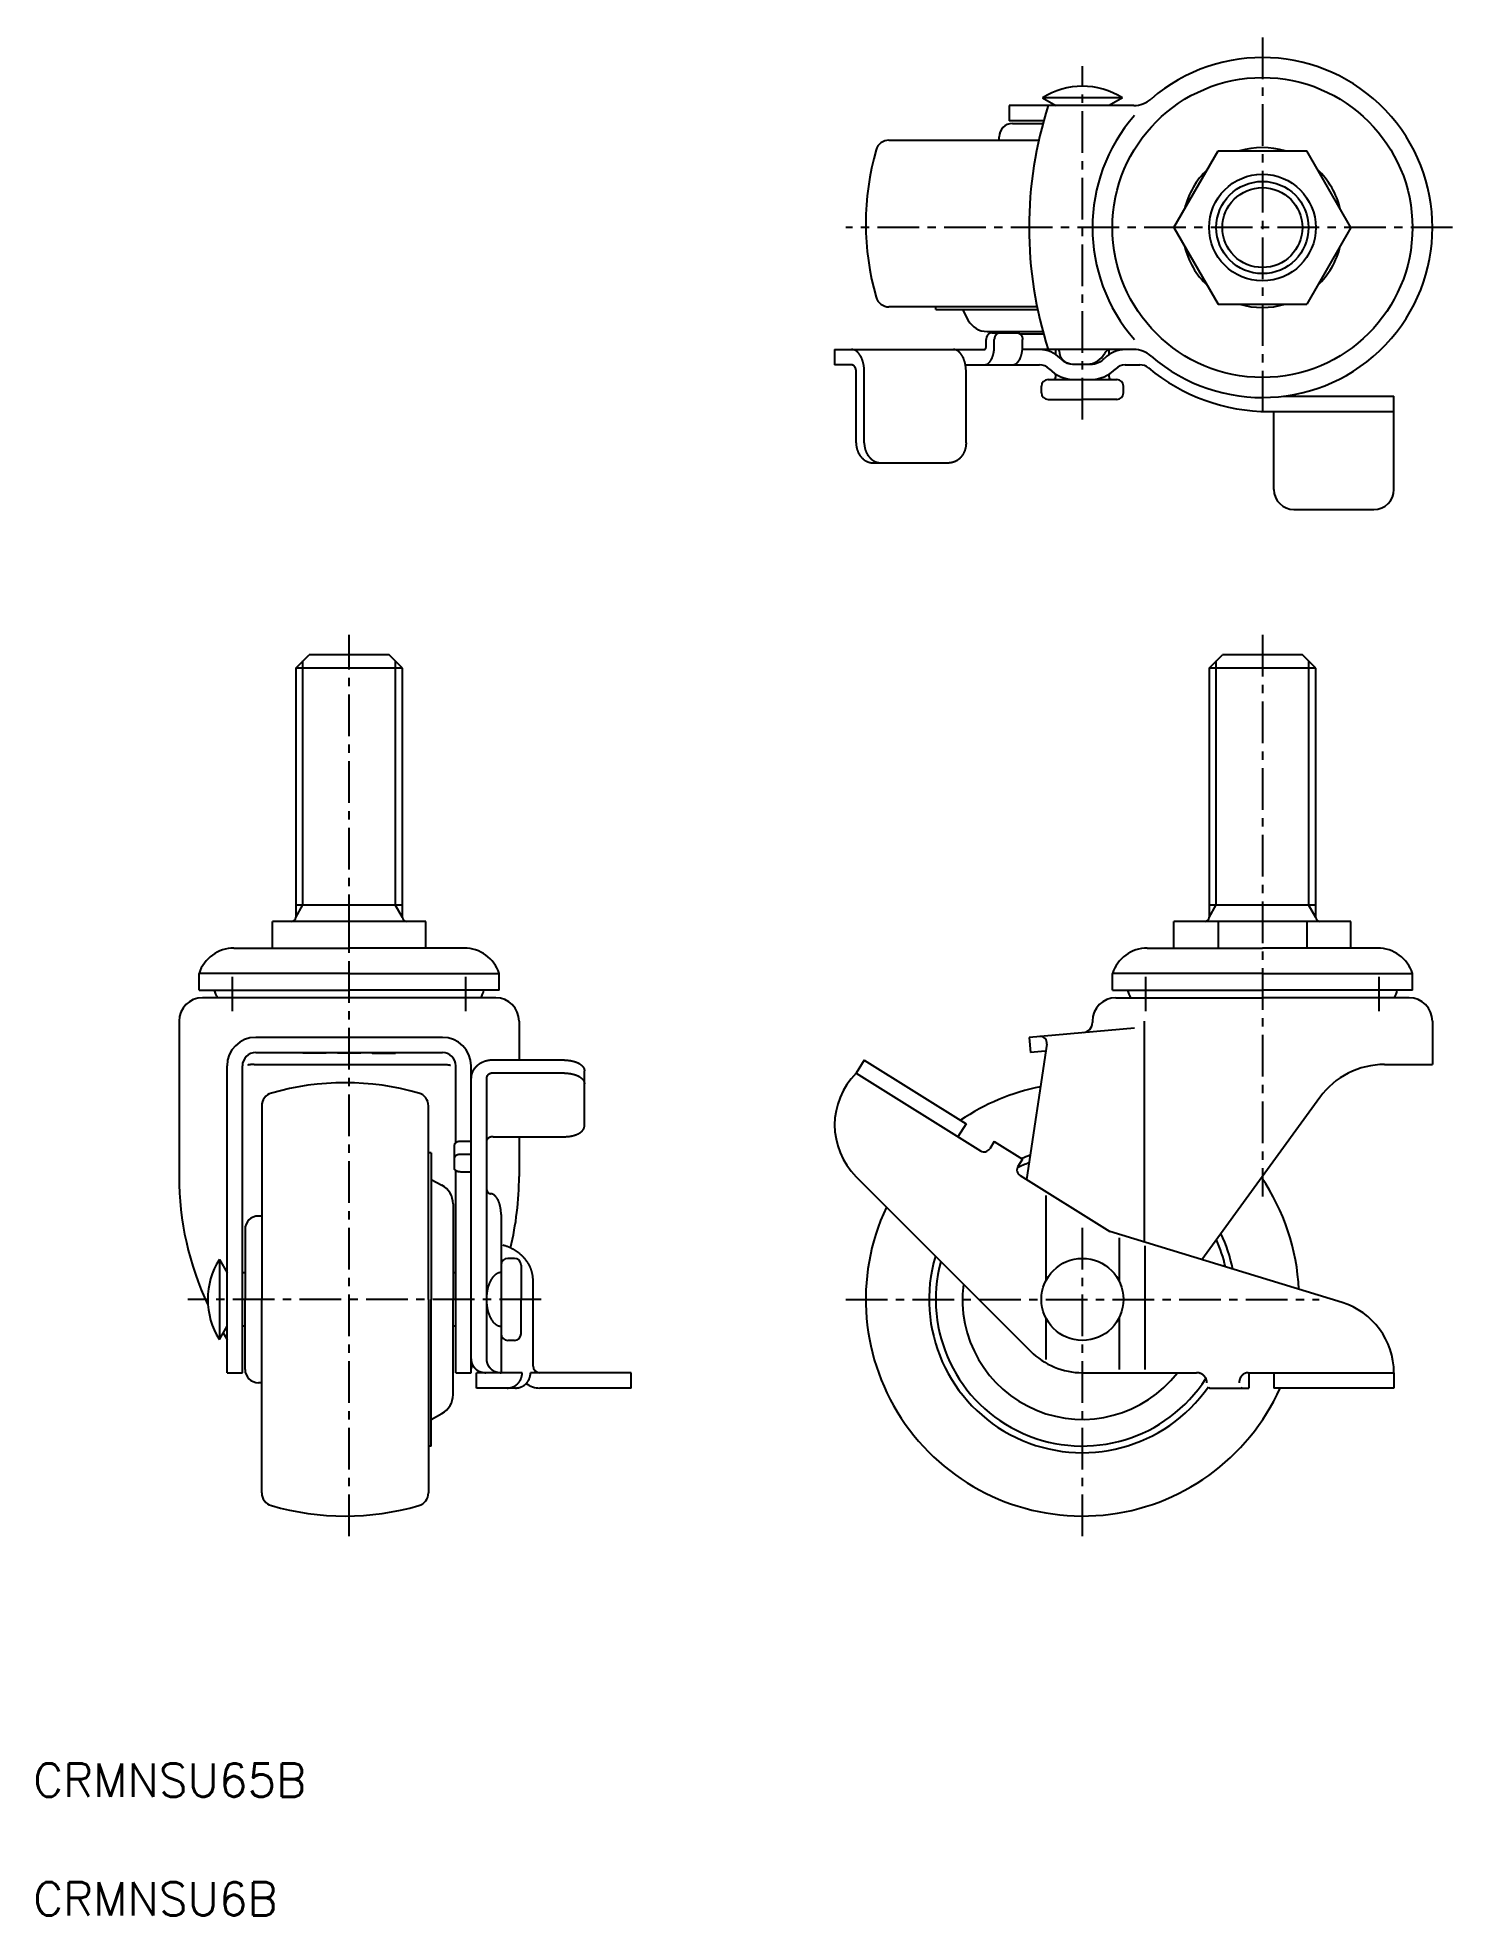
# Model space of a CAD drawing. Extents: x 12 to 224, y -20 to 262.
import ezdxf

# ---------------------------------------------------------------- set-up
doc = ezdxf.new("R2010")
doc.units = 0
doc.header["$LTSCALE"] = 5
doc.linetypes.add('CENTER', pattern=[2, 1.25, -0.25, 0.25, -0.25])
doc.layers.get('0').update_dxf_attribs({"linetype": 'CONTINUOUS'})
doc.layers.add('CENTER', color=1, linetype='CENTER')
doc.styles.get("Standard").update_dxf_attribs({"font": 'txt.shx'})

msp = doc.modelspace()

# ---------------------------------------------------------------- texts
for s, p in [('CRMNSU65B', (11.013509, -1.869014)), ('CRMNSU6B', (11.013509, -19.677807))]:
    msp.add_text(s, height=5).set_placement(p)

# ---------------------------------------------------------------- linework, layer by layer
at = {"color": 7, "linetype": 'CONTINUOUS'}
for p, q in [((176.067763, 251.834118), (157.379935, 251.834118)), ((157.379935, 251.834118), (157.379935, 249.534118)), ((162.379935, 252.988818), (164.379935, 251.834118)), ((174.379935, 252.988818), (162.379935, 252.988818)), ((174.379935, 252.988818), (172.379935, 251.834118)), ((162.552606, 249.534118), (157.379935, 249.534118)), ((157.879935, 249.134118), (162.443418, 249.134118)), ((139.359393, 246.634118), (161.82748, 246.634118)), ((155.879935, 246.634118), (155.879935, 247.134118)), ((182.100879, 233.534118), (188.740407, 245.034118)), ((188.740407, 245.034118), (202.019463, 245.034118)), ((208.658991, 233.534118), (202.019463, 245.034118)), ((182.100879, 233.534118), (188.740407, 222.034118)), ((208.658991, 233.534118), (202.019463, 222.034118)), ((161.571857, 221.634118), (139.359393, 221.634118)), ((146.379935, 221.234118), (146.379935, 221.634118)), ((146.379935, 221.234118), (161.654216, 221.234118)), ((150.379935, 221.234118), (151.257316, 219.611832)), ((188.740407, 222.034118), (202.019463, 222.034118)), ((154.072035, 217.934118), (162.443418, 217.934118)), ((154.791964, 217.734118), (158.554922, 217.734118)), ((162.552606, 217.534118), (159.063751, 217.534118)), ((131.216984, 215.234118), (132.850448, 215.234118)), ((131.216984, 215.234118), (131.216984, 212.934118)), ((132.850448, 215.234118), (153.678956, 215.234118)), ((153.943916, 215.734118), (153.943916, 216.734118)), ((155.16273, 215.734118), (155.16273, 216.734118)), ((176.067763, 215.234118), (159.379122, 215.234118)), ((159.40297, 215.734118), (159.40297, 216.734118)), ((164.379935, 214.48564), (164.379935, 215.234118)), ((164.879935, 215.034118), (164.879935, 215.234118)), ((172.379935, 214.48564), (172.379935, 215.203972)), ((133.753984, 212.934118), (131.216984, 212.934118)), ((134.438809, 201.234118), (134.438809, 211.934118)), ((135.657624, 201.234118), (135.657624, 211.934118)), ((150.832982, 212.934118), (161.955746, 212.934118)), ((150.922489, 201.234118), (150.922489, 211.934118)), ((164.379935, 211.134118), (164.379935, 211.533394)), ((166.879935, 213.034118), (169.051508, 213.034118)), ((167.178772, 213.034118), (169.581098, 213.034118)), ((172.379935, 211.134118), (172.379935, 211.533394)), ((174.804124, 212.934118), (177.009855, 212.934118)), ((162.229935, 208.734118), (162.229935, 209.734118)), ((163.229935, 210.734118), (173.529935, 210.734118)), ((174.529935, 208.734118), (174.529935, 209.734118)), ((163.229935, 207.734118), (168.379935, 207.734118)), ((173.529935, 207.734118), (168.379935, 207.734118)), ((196.379935, 205.934118), (215.10252, 205.934118)), ((197.10252, 194.234118), (197.10252, 205.934118)), ((198.56741, 208.234118), (215.10252, 208.234118)), ((215.10252, 194.234118), (215.10252, 208.234118)), ((136.982954, 198.234118), (148.378345, 198.234118)), ((200.10252, 191.234118), (212.10252, 191.234118)), ((50.380038, 167.442984), (52.380038, 169.442984)), ((64.380038, 169.442984), (52.380038, 169.442984)), ((66.380038, 167.442984), (64.380038, 169.442984)), ((187.379935, 167.442984), (189.379935, 169.442984)), ((201.379935, 169.442984), (189.379935, 169.442984)), ((203.379935, 167.442984), (201.379935, 169.442984)), ((66.380038, 167.442984), (50.380038, 167.442984)), ((50.380038, 167.442984), (50.380038, 130.042984)), ((66.380038, 130.042984), (66.380038, 167.442984)), ((203.379935, 167.442984), (187.379935, 167.442984)), ((187.379935, 167.442984), (187.379935, 130.042984)), ((203.379935, 130.042984), (203.379935, 167.442984)), ((50.380038, 131.917929), (66.380038, 131.917929)), ((187.379935, 131.917929), (203.379935, 131.917929)), ((46.880038, 125.442984), (46.880038, 129.442984)), ((69.880038, 129.442984), (46.880038, 129.442984)), ((58.380038, 125.442984), (58.380038, 129.442984)), ((69.880038, 125.442984), (69.880038, 129.442984)), ((182.100879, 125.442984), (182.100879, 129.442984)), ((208.658991, 129.442984), (182.100879, 129.442984)), ((188.740407, 129.442984), (188.740407, 125.442984)), ((202.019463, 129.442984), (202.019463, 125.442984)), ((208.658991, 125.442984), (208.658991, 129.442984)), ((41.110717, 125.442984), (58.380038, 125.442984)), ((75.649359, 125.442984), (58.380038, 125.442984)), ((178.110614, 125.442984), (195.379935, 125.442984)), ((212.649256, 125.442984), (195.379935, 125.442984)), ((35.880038, 119.142984), (35.880038, 121.642984)), ((58.380038, 121.642984), (35.880038, 121.642984)), ((58.380038, 121.642984), (80.880038, 121.642984)), ((80.880038, 119.142984), (80.880038, 121.642984)), ((172.879935, 119.142984), (172.879935, 121.642984)), ((195.379935, 121.642984), (172.879935, 121.642984)), ((195.379935, 121.642984), (217.879935, 121.642984)), ((217.879935, 119.142984), (217.879935, 121.642984)), ((35.880038, 119.142984), (58.380038, 119.142984)), ((80.880038, 119.142984), (58.380038, 119.142984)), ((172.879935, 119.142984), (195.379935, 119.142984)), ((217.879935, 119.142984), (195.379935, 119.142984)), ((80.380038, 117.982984), (36.380038, 117.982984)), ((173.379935, 117.982984), (195.379935, 117.982984)), ((217.379935, 117.982984), (195.379935, 117.982984)), ((32.880038, 114.482984), (32.880038, 91.19098)), ((83.880038, 114.482984), (83.880038, 108.63462)), ((176.196348, 113.435599), (160.379935, 112.051842)), ((169.879935, 114.482984), (169.879935, 114.257481)), ((177.621557, 114.482984), (177.621557, 81.341636)), ((220.879935, 114.482984), (220.879935, 107.982984)), ((72.380038, 112.051842), (44.380038, 112.051842)), ((163.048723, 111.04544), (159.975226, 90.727185)), ((160.379935, 112.051842), (160.580393, 109.760594)), ((162.795538, 109.954394), (160.580393, 109.760594)), ((40.080038, 61.742984), (40.080038, 107.751842)), ((42.380038, 61.742984), (42.380038, 107.760594)), ((44.140038, 107.982984), (72.620038, 107.982984)), ((44.380038, 109.760594), (72.380038, 109.760594)), ((51.472379, 109.760594), (51.430034, 109.672984)), ((54.915936, 109.672984), (51.430034, 109.672984)), ((53.267971, 109.760594), (53.172985, 109.672984)), ((55.067681, 109.760594), (54.915936, 109.672984)), ((56.637087, 109.672984), (56.580327, 109.760594)), ((60.122989, 109.672984), (56.637087, 109.672984)), ((60.122989, 109.672984), (60.179748, 109.760594)), ((61.692395, 109.760594), (61.84414, 109.672984)), ((61.84414, 109.672984), (65.330042, 109.672984)), ((63.492105, 109.760594), (63.587091, 109.672984)), ((65.287697, 109.760594), (65.330042, 109.672984)), ((74.380038, 96.234509), (74.380038, 107.760594)), ((76.680038, 61.742984), (76.680038, 107.751842)), ((90.680038, 108.63462), (79.980038, 108.63462)), ((135.657624, 108.63462), (134.438809, 106.684109)), ((135.657624, 108.63462), (150.922489, 99.096073)), ((213.694345, 107.982984), (220.879935, 107.982984)), ((78.980038, 105.932857), (78.980038, 63.81383)), ((90.680038, 106.684109), (79.980038, 106.684109)), ((93.680038, 98.735321), (93.680038, 107.044862)), ((134.438809, 106.684109), (153.095867, 95.025886)), ((45.280038, 101.763526), (45.280038, 72.742984)), ((70.280038, 72.742984), (70.280038, 101.763526)), ((203.986141, 103.036407), (186.296937, 78.689306)), ((150.922489, 99.096073), (149.703675, 97.145563)), ((74.180038, 92.376289), (74.180038, 95.916558)), ((76.680038, 96.446477), (75.180038, 96.446477)), ((79.980038, 97.145563), (90.680038, 97.145563)), ((83.880038, 97.145563), (83.880038, 91.19098)), ((155.16273, 96.446477), (154.473835, 95.344014)), ((155.16273, 96.446477), (159.40297, 93.796881)), ((70.680038, 94.742984), (70.280038, 94.742984)), ((70.680038, 94.742984), (70.680038, 72.742984)), ((76.680038, 94.495966), (75.180038, 94.495966)), ((159.40297, 93.796881), (158.714075, 92.694418)), ((70.680038, 90.742984), (72.302323, 89.865603)), ((74.380038, 61.742984), (74.380038, 92.058338)), ((76.680038, 91.84637), (75.180038, 91.84637)), ((134.438809, 91.12776), (160.60176, 64.964809)), ((159.032204, 91.316451), (172.479271, 82.913791)), ((162.879935, 88.322533), (162.879935, 75.494802)), ((45.280038, 85.242984), (44.780038, 85.242984)), ((73.980038, 87.050883), (73.980038, 72.742984)), ((81.180038, 85.472984), (81.180038, 61.742984)), ((42.780038, 83.242984), (42.780038, 72.742984)), ((207.318609, 72.262336), (172.479271, 82.913791)), ((173.879935, 81.962719), (173.879935, 75.494802)), ((83.180038, 78.892984), (82.180038, 78.892984)), ((177.746631, 80.780551), (177.746631, 62.242984)), ((38.925337, 78.742984), (38.925337, 66.742984)), ((38.925337, 78.742984), (40.080038, 76.742984)), ((42.780038, 76.742984), (42.380038, 76.742984)), ((74.380038, 76.742984), (73.980038, 76.742984)), ((84.180038, 77.892984), (84.180038, 72.742984)), ((85.980038, 62.742984), (85.980038, 75.606625)), ((42.780038, 62.242984), (42.780038, 72.742984)), ((45.280038, 43.722442), (45.280038, 72.742984)), ((70.280038, 72.742984), (70.280038, 43.722442)), ((70.680038, 50.742984), (70.680038, 72.742984)), ((73.980038, 58.435085), (73.980038, 72.742984)), ((84.180038, 67.592984), (84.180038, 72.742984)), ((38.925337, 66.742984), (40.080038, 68.742984)), ((42.780038, 68.742984), (42.380038, 68.742984)), ((74.380038, 68.742984), (73.980038, 68.742984)), ((162.879935, 69.991166), (162.879935, 63.716705)), ((173.879935, 69.991166), (173.879935, 62.242984)), ((83.180038, 66.592984), (82.180038, 66.592984)), ((40.080038, 61.742984), (42.380038, 61.742984)), ((45.280038, 60.242984), (44.780038, 60.242984)), ((74.380038, 61.742984), (76.680038, 61.742984)), ((84.350038, 61.742984), (77.490038, 61.742984)), ((77.490038, 59.442984), (77.490038, 61.742984)), ((83.360038, 59.442984), (77.490038, 59.442984)), ((100.680038, 61.742984), (85.600038, 61.742984)), ((100.680038, 59.442984), (86.980038, 59.442984)), ((100.680038, 59.442984), (100.680038, 61.742984)), ((168.379935, 61.742984), (185.502979, 61.742984)), ((187.489438, 59.442984), (193.362421, 59.442984)), ((193.248946, 61.742984), (215.10252, 61.742984)), ((193.362421, 61.742984), (193.362421, 59.442984)), ((197.10252, 61.742984), (197.10252, 59.442984)), ((215.10252, 59.442984), (197.10252, 59.442984)), ((215.10252, 61.742984), (215.10252, 59.442984)), ((70.680038, 54.742984), (72.302323, 55.620365)), ((70.680038, 50.742984), (70.280038, 50.742984))]:
    msp.add_line(p, q, dxfattribs=at)
at = {"color": 3, "linetype": 'CONTINUOUS'}
for p, q in [((51.462538, 131.917929), (51.462538, 168.525484)), ((65.297538, 168.525484), (65.297538, 131.917929)), ((188.462435, 131.917929), (188.462435, 168.525484)), ((202.297435, 168.525484), (202.297435, 131.917929)), ((50.380038, 130.042984), (51.462538, 131.917929)), ((66.380038, 130.042984), (65.297538, 131.917929)), ((187.379935, 130.042984), (188.462435, 131.917929)), ((203.379935, 130.042984), (202.297435, 131.917929))]:
    msp.add_line(p, q, dxfattribs=at)
at = {"color": 7, "linetype": 'CONTINUOUS'}
for points in [[(154.792, 217.734, 0), (154.782, 217.734, 0), (154.771, 217.734, 0), (154.761, 217.733, 0), (154.75, 217.733, 0), (154.74, 217.732, 0), (154.73, 217.731, 0), (154.719, 217.73, 0), (154.709, 217.729, 0), (154.698, 217.728, 0), (154.688, 217.727, 0), (154.678, 217.725, 0), (154.668, 217.723, 0), (154.657, 217.721, 0), (154.647, 217.719, 0), (154.637, 217.717, 0), (154.627, 217.715, 0), (154.616, 217.712, 0), (154.606, 217.71, 0), (154.596, 217.707, 0), (154.586, 217.704, 0), (154.576, 217.701, 0), (154.566, 217.698, 0), (154.556, 217.695, 0), (154.546, 217.691, 0), (154.536, 217.687, 0), (154.526, 217.684, 0), (154.516, 217.68, 0), (154.506, 217.676, 0), (154.496, 217.671, 0), (154.487, 217.667, 0), (154.477, 217.663, 0), (154.467, 217.658, 0), (154.458, 217.653, 0), (154.448, 217.648, 0), (154.439, 217.643, 0), (154.429, 217.638, 0), (154.42, 217.633, 0), (154.411, 217.627, 0), (154.401, 217.622, 0), (154.392, 217.616, 0), (154.383, 217.61, 0), (154.374, 217.604, 0), (154.365, 217.598, 0), (154.356, 217.592, 0), (154.347, 217.585, 0), (154.338, 217.579, 0), (154.33, 217.572, 0), (154.321, 217.566, 0), (154.312, 217.559, 0), (154.304, 217.552, 0), (154.295, 217.545, 0), (154.287, 217.537, 0), (154.278, 217.53, 0), (154.27, 217.522, 0), (154.262, 217.515, 0), (154.254, 217.507, 0), (154.246, 217.499, 0), (154.238, 217.491, 0), (154.23, 217.483, 0), (154.222, 217.475, 0), (154.215, 217.467, 0), (154.207, 217.458, 0), (154.2, 217.45, 0), (154.192, 217.441, 0), (154.185, 217.432, 0), (154.178, 217.424, 0), (154.171, 217.415, 0), (154.164, 217.406, 0), (154.157, 217.397, 0), (154.15, 217.387, 0), (154.143, 217.378, 0), (154.136, 217.369, 0), (154.13, 217.359, 0), (154.123, 217.349, 0), (154.117, 217.34, 0), (154.111, 217.33, 0), (154.105, 217.32, 0), (154.099, 217.31, 0), (154.093, 217.3, 0), (154.087, 217.29, 0), (154.081, 217.279, 0), (154.075, 217.269, 0), (154.07, 217.259, 0), (154.065, 217.248, 0), (154.059, 217.238, 0), (154.054, 217.227, 0), (154.049, 217.216, 0), (154.044, 217.206, 0), (154.039, 217.195, 0), (154.034, 217.184, 0), (154.03, 217.173, 0), (154.025, 217.162, 0), (154.021, 217.151, 0), (154.017, 217.139, 0), (154.013, 217.128, 0), (154.008, 217.117, 0), (154.005, 217.105, 0), (154.001, 217.094, 0), (153.997, 217.083, 0), (153.993, 217.071, 0), (153.99, 217.059, 0), (153.987, 217.048, 0), (153.984, 217.036, 0), (153.98, 217.024, 0), (153.977, 217.013, 0), (153.975, 217.001, 0), (153.972, 216.989, 0), (153.969, 216.977, 0), (153.967, 216.965, 0), (153.965, 216.953, 0), (153.962, 216.941, 0), (153.96, 216.929, 0), (153.958, 216.917, 0), (153.956, 216.905, 0), (153.955, 216.893, 0), (153.953, 216.881, 0), (153.952, 216.869, 0), (153.95, 216.857, 0), (153.949, 216.844, 0), (153.948, 216.832, 0), (153.947, 216.82, 0), (153.946, 216.808, 0), (153.946, 216.795, 0), (153.945, 216.783, 0), (153.944, 216.771, 0), (153.944, 216.759, 0), (153.944, 216.746, 0), (153.944, 216.734, 0)], [(156.011, 217.734, 0), (156, 217.734, 0), (155.99, 217.734, 0), (155.98, 217.733, 0), (155.969, 217.733, 0), (155.959, 217.732, 0), (155.948, 217.731, 0), (155.938, 217.73, 0), (155.928, 217.729, 0), (155.917, 217.728, 0), (155.907, 217.727, 0), (155.897, 217.725, 0), (155.886, 217.723, 0), (155.876, 217.721, 0), (155.866, 217.719, 0), (155.856, 217.717, 0), (155.845, 217.715, 0), (155.835, 217.712, 0), (155.825, 217.71, 0), (155.815, 217.707, 0), (155.805, 217.704, 0), (155.795, 217.701, 0), (155.785, 217.698, 0), (155.775, 217.695, 0), (155.765, 217.691, 0), (155.755, 217.687, 0), (155.745, 217.684, 0), (155.735, 217.68, 0), (155.725, 217.676, 0), (155.715, 217.671, 0), (155.706, 217.667, 0), (155.696, 217.663, 0), (155.686, 217.658, 0), (155.677, 217.653, 0), (155.667, 217.648, 0), (155.658, 217.643, 0), (155.648, 217.638, 0), (155.639, 217.633, 0), (155.629, 217.627, 0), (155.62, 217.622, 0), (155.611, 217.616, 0), (155.602, 217.61, 0), (155.593, 217.604, 0), (155.584, 217.598, 0), (155.575, 217.592, 0), (155.566, 217.585, 0), (155.557, 217.579, 0), (155.548, 217.572, 0), (155.54, 217.566, 0), (155.531, 217.559, 0), (155.522, 217.552, 0), (155.514, 217.545, 0), (155.506, 217.537, 0), (155.497, 217.53, 0), (155.489, 217.522, 0), (155.481, 217.515, 0), (155.473, 217.507, 0), (155.465, 217.499, 0), (155.457, 217.491, 0), (155.449, 217.483, 0), (155.441, 217.475, 0), (155.434, 217.467, 0), (155.426, 217.458, 0), (155.419, 217.45, 0), (155.411, 217.441, 0), (155.404, 217.432, 0), (155.397, 217.424, 0), (155.389, 217.415, 0), (155.382, 217.406, 0), (155.375, 217.397, 0), (155.369, 217.387, 0), (155.362, 217.378, 0), (155.355, 217.369, 0), (155.349, 217.359, 0), (155.342, 217.349, 0), (155.336, 217.34, 0), (155.33, 217.33, 0), (155.323, 217.32, 0), (155.317, 217.31, 0), (155.311, 217.3, 0), (155.306, 217.29, 0), (155.3, 217.279, 0), (155.294, 217.269, 0), (155.289, 217.259, 0), (155.283, 217.248, 0), (155.278, 217.238, 0), (155.273, 217.227, 0), (155.268, 217.216, 0), (155.263, 217.206, 0), (155.258, 217.195, 0), (155.253, 217.184, 0), (155.249, 217.173, 0), (155.244, 217.162, 0), (155.24, 217.151, 0), (155.235, 217.139, 0), (155.231, 217.128, 0), (155.227, 217.117, 0), (155.223, 217.105, 0), (155.22, 217.094, 0), (155.216, 217.083, 0), (155.212, 217.071, 0), (155.209, 217.059, 0), (155.206, 217.048, 0), (155.202, 217.036, 0), (155.199, 217.024, 0), (155.196, 217.013, 0), (155.193, 217.001, 0), (155.191, 216.989, 0), (155.188, 216.977, 0), (155.186, 216.965, 0), (155.183, 216.953, 0), (155.181, 216.941, 0), (155.179, 216.929, 0), (155.177, 216.917, 0), (155.175, 216.905, 0), (155.173, 216.893, 0), (155.172, 216.881, 0), (155.17, 216.869, 0), (155.169, 216.857, 0), (155.168, 216.844, 0), (155.167, 216.832, 0), (155.166, 216.82, 0), (155.165, 216.808, 0), (155.164, 216.795, 0), (155.164, 216.783, 0), (155.163, 216.771, 0), (155.163, 216.759, 0), (155.163, 216.746, 0), (155.163, 216.734, 0)], [(158.555, 217.734, 0), (158.565, 217.734, 0), (158.576, 217.734, 0), (158.586, 217.733, 0), (158.597, 217.733, 0), (158.607, 217.732, 0), (158.617, 217.731, 0), (158.628, 217.73, 0), (158.638, 217.729, 0), (158.648, 217.728, 0), (158.659, 217.727, 0), (158.669, 217.725, 0), (158.679, 217.723, 0), (158.69, 217.721, 0), (158.7, 217.719, 0), (158.71, 217.717, 0), (158.72, 217.715, 0), (158.731, 217.712, 0), (158.741, 217.71, 0), (158.751, 217.707, 0), (158.761, 217.704, 0), (158.771, 217.701, 0), (158.781, 217.698, 0), (158.791, 217.695, 0), (158.801, 217.691, 0), (158.811, 217.687, 0), (158.821, 217.684, 0), (158.831, 217.68, 0), (158.841, 217.676, 0), (158.85, 217.671, 0), (158.86, 217.667, 0), (158.87, 217.663, 0), (158.879, 217.658, 0), (158.889, 217.653, 0), (158.899, 217.648, 0), (158.908, 217.643, 0), (158.918, 217.638, 0), (158.927, 217.633, 0), (158.936, 217.627, 0), (158.945, 217.622, 0), (158.955, 217.616, 0), (158.964, 217.61, 0), (158.973, 217.604, 0), (158.982, 217.598, 0), (158.991, 217.592, 0), (159, 217.585, 0), (159.009, 217.579, 0), (159.017, 217.572, 0), (159.026, 217.566, 0), (159.035, 217.559, 0), (159.043, 217.552, 0), (159.052, 217.545, 0), (159.06, 217.537, 0), (159.068, 217.53, 0), (159.077, 217.522, 0), (159.085, 217.515, 0), (159.093, 217.507, 0), (159.101, 217.499, 0), (159.109, 217.491, 0), (159.117, 217.483, 0), (159.124, 217.475, 0), (159.132, 217.467, 0), (159.14, 217.458, 0), (159.147, 217.45, 0), (159.155, 217.441, 0), (159.162, 217.432, 0), (159.169, 217.424, 0), (159.176, 217.415, 0), (159.183, 217.406, 0), (159.19, 217.397, 0), (159.197, 217.387, 0), (159.204, 217.378, 0), (159.21, 217.369, 0), (159.217, 217.359, 0), (159.223, 217.349, 0), (159.23, 217.34, 0), (159.236, 217.33, 0), (159.242, 217.32, 0), (159.248, 217.31, 0), (159.254, 217.3, 0), (159.26, 217.29, 0), (159.266, 217.279, 0), (159.271, 217.269, 0), (159.277, 217.259, 0), (159.282, 217.248, 0), (159.288, 217.238, 0), (159.293, 217.227, 0), (159.298, 217.216, 0), (159.303, 217.206, 0), (159.308, 217.195, 0), (159.312, 217.184, 0), (159.317, 217.173, 0), (159.322, 217.162, 0), (159.326, 217.151, 0), (159.33, 217.139, 0), (159.334, 217.128, 0), (159.338, 217.117, 0), (159.342, 217.105, 0), (159.346, 217.094, 0), (159.35, 217.083, 0), (159.353, 217.071, 0), (159.357, 217.059, 0), (159.36, 217.048, 0), (159.363, 217.036, 0), (159.366, 217.024, 0), (159.369, 217.013, 0), (159.372, 217.001, 0), (159.375, 216.989, 0), (159.378, 216.977, 0), (159.38, 216.965, 0), (159.382, 216.953, 0), (159.385, 216.941, 0), (159.387, 216.929, 0), (159.389, 216.917, 0), (159.39, 216.905, 0), (159.392, 216.893, 0), (159.394, 216.881, 0), (159.395, 216.869, 0), (159.397, 216.857, 0), (159.398, 216.844, 0), (159.399, 216.832, 0), (159.4, 216.82, 0), (159.401, 216.808, 0), (159.401, 216.795, 0), (159.402, 216.783, 0), (159.402, 216.771, 0), (159.403, 216.759, 0), (159.403, 216.746, 0), (159.403, 216.734, 0)], [(135.658, 211.934, 0), (135.657, 211.975, 0), (135.657, 212.015, 0), (135.656, 212.056, 0), (135.655, 212.096, 0), (135.654, 212.136, 0), (135.652, 212.177, 0), (135.651, 212.217, 0), (135.648, 212.258, 0), (135.646, 212.298, 0), (135.643, 212.338, 0), (135.64, 212.378, 0), (135.637, 212.418, 0), (135.633, 212.458, 0), (135.63, 212.498, 0), (135.625, 212.538, 0), (135.621, 212.578, 0), (135.616, 212.618, 0), (135.611, 212.657, 0), (135.606, 212.697, 0), (135.601, 212.736, 0), (135.595, 212.775, 0), (135.589, 212.814, 0), (135.582, 212.853, 0), (135.576, 212.892, 0), (135.569, 212.931, 0), (135.562, 212.969, 0), (135.554, 213.008, 0), (135.546, 213.046, 0), (135.538, 213.084, 0), (135.53, 213.122, 0), (135.522, 213.159, 0), (135.513, 213.197, 0), (135.504, 213.234, 0), (135.494, 213.271, 0), (135.485, 213.308, 0), (135.475, 213.345, 0), (135.465, 213.382, 0), (135.454, 213.418, 0), (135.444, 213.454, 0), (135.433, 213.49, 0), (135.422, 213.525, 0), (135.41, 213.561, 0), (135.399, 213.596, 0), (135.387, 213.631, 0), (135.375, 213.665, 0), (135.362, 213.7, 0), (135.35, 213.734, 0), (135.337, 213.767, 0), (135.324, 213.801, 0), (135.31, 213.834, 0), (135.297, 213.867, 0), (135.283, 213.9, 0), (135.269, 213.932, 0), (135.255, 213.964, 0), (135.24, 213.996, 0), (135.226, 214.028, 0), (135.211, 214.059, 0), (135.195, 214.09, 0), (135.18, 214.12, 0), (135.164, 214.15, 0), (135.149, 214.18, 0), (135.133, 214.21, 0), (135.116, 214.239, 0), (135.1, 214.268, 0), (135.083, 214.296, 0), (135.067, 214.324, 0), (135.05, 214.352, 0), (135.032, 214.379, 0), (135.015, 214.406, 0), (134.997, 214.433, 0), (134.98, 214.459, 0), (134.962, 214.485, 0), (134.943, 214.511, 0), (134.925, 214.536, 0), (134.907, 214.56, 0), (134.888, 214.585, 0), (134.869, 214.609, 0), (134.85, 214.632, 0), (134.831, 214.655, 0), (134.812, 214.678, 0), (134.792, 214.7, 0), (134.772, 214.722, 0), (134.753, 214.744, 0), (134.733, 214.765, 0), (134.713, 214.785, 0), (134.692, 214.805, 0), (134.672, 214.825, 0), (134.651, 214.844, 0), (134.631, 214.863, 0), (134.61, 214.882, 0), (134.589, 214.9, 0), (134.568, 214.917, 0), (134.547, 214.934, 0), (134.525, 214.951, 0), (134.504, 214.967, 0), (134.482, 214.983, 0), (134.461, 214.998, 0), (134.439, 215.013, 0), (134.417, 215.027, 0), (134.395, 215.041, 0), (134.373, 215.055, 0), (134.351, 215.068, 0), (134.329, 215.08, 0), (134.307, 215.092, 0), (134.284, 215.104, 0), (134.262, 215.115, 0), (134.239, 215.125, 0), (134.217, 215.135, 0), (134.194, 215.145, 0), (134.171, 215.154, 0), (134.148, 215.163, 0), (134.125, 215.171, 0), (134.102, 215.178, 0), (134.079, 215.186, 0), (134.056, 215.192, 0), (134.033, 215.198, 0), (134.01, 215.204, 0), (133.987, 215.209, 0), (133.964, 215.214, 0), (133.941, 215.218, 0), (133.917, 215.222, 0), (133.894, 215.225, 0), (133.871, 215.228, 0), (133.847, 215.23, 0), (133.824, 215.232, 0), (133.801, 215.233, 0), (133.777, 215.234, 0), (133.754, 215.234, 0)], [(150.922, 211.934, 0), (150.922, 211.975, 0), (150.922, 212.015, 0), (150.921, 212.056, 0), (150.92, 212.096, 0), (150.919, 212.136, 0), (150.917, 212.177, 0), (150.915, 212.217, 0), (150.913, 212.258, 0), (150.911, 212.298, 0), (150.908, 212.338, 0), (150.905, 212.378, 0), (150.902, 212.418, 0), (150.898, 212.458, 0), (150.894, 212.498, 0), (150.89, 212.538, 0), (150.886, 212.578, 0), (150.881, 212.618, 0), (150.876, 212.657, 0), (150.871, 212.697, 0), (150.865, 212.736, 0), (150.86, 212.775, 0), (150.854, 212.814, 0), (150.847, 212.853, 0), (150.841, 212.892, 0), (150.834, 212.931, 0), (150.826, 212.969, 0), (150.819, 213.008, 0), (150.811, 213.046, 0), (150.803, 213.084, 0), (150.795, 213.122, 0), (150.786, 213.159, 0), (150.778, 213.197, 0), (150.769, 213.234, 0), (150.759, 213.271, 0), (150.75, 213.308, 0), (150.74, 213.345, 0), (150.73, 213.382, 0), (150.719, 213.418, 0), (150.709, 213.454, 0), (150.698, 213.49, 0), (150.687, 213.525, 0), (150.675, 213.561, 0), (150.664, 213.596, 0), (150.652, 213.631, 0), (150.64, 213.665, 0), (150.627, 213.7, 0), (150.615, 213.734, 0), (150.602, 213.767, 0), (150.589, 213.801, 0), (150.575, 213.834, 0), (150.562, 213.867, 0), (150.548, 213.9, 0), (150.534, 213.932, 0), (150.52, 213.964, 0), (150.505, 213.996, 0), (150.49, 214.028, 0), (150.475, 214.059, 0), (150.46, 214.09, 0), (150.445, 214.12, 0), (150.429, 214.15, 0), (150.414, 214.18, 0), (150.398, 214.21, 0), (150.381, 214.239, 0), (150.365, 214.268, 0), (150.348, 214.296, 0), (150.331, 214.324, 0), (150.314, 214.352, 0), (150.297, 214.379, 0), (150.28, 214.406, 0), (150.262, 214.433, 0), (150.244, 214.459, 0), (150.227, 214.485, 0), (150.208, 214.511, 0), (150.19, 214.536, 0), (150.172, 214.56, 0), (150.153, 214.585, 0), (150.134, 214.609, 0), (150.115, 214.632, 0), (150.096, 214.655, 0), (150.076, 214.678, 0), (150.057, 214.7, 0), (150.037, 214.722, 0), (150.017, 214.744, 0), (149.998, 214.765, 0), (149.977, 214.785, 0), (149.957, 214.805, 0), (149.937, 214.825, 0), (149.916, 214.844, 0), (149.896, 214.863, 0), (149.875, 214.882, 0), (149.854, 214.9, 0), (149.833, 214.917, 0), (149.812, 214.934, 0), (149.79, 214.951, 0), (149.769, 214.967, 0), (149.747, 214.983, 0), (149.726, 214.998, 0), (149.704, 215.013, 0), (149.682, 215.027, 0), (149.66, 215.041, 0), (149.638, 215.055, 0), (149.616, 215.068, 0), (149.594, 215.08, 0), (149.571, 215.092, 0), (149.549, 215.104, 0), (149.527, 215.115, 0), (149.504, 215.125, 0), (149.481, 215.135, 0), (149.459, 215.145, 0), (149.436, 215.154, 0), (149.413, 215.163, 0), (149.39, 215.171, 0), (149.367, 215.178, 0), (149.344, 215.186, 0), (149.321, 215.192, 0), (149.298, 215.198, 0), (149.275, 215.204, 0), (149.252, 215.209, 0), (149.229, 215.214, 0), (149.205, 215.218, 0), (149.182, 215.222, 0), (149.159, 215.225, 0), (149.136, 215.228, 0), (149.112, 215.23, 0), (149.089, 215.232, 0), (149.066, 215.233, 0), (149.042, 215.234, 0), (149.019, 215.234, 0)], [(153.679, 215.234, 0), (153.682, 215.234, 0), (153.685, 215.234, 0), (153.689, 215.234, 0), (153.692, 215.235, 0), (153.695, 215.235, 0), (153.698, 215.235, 0), (153.702, 215.236, 0), (153.705, 215.237, 0), (153.708, 215.237, 0), (153.711, 215.238, 0), (153.715, 215.239, 0), (153.718, 215.24, 0), (153.721, 215.24, 0), (153.724, 215.241, 0), (153.727, 215.243, 0), (153.731, 215.244, 0), (153.734, 215.245, 0), (153.737, 215.246, 0), (153.74, 215.248, 0), (153.743, 215.249, 0), (153.746, 215.251, 0), (153.75, 215.252, 0), (153.753, 215.254, 0), (153.756, 215.256, 0), (153.759, 215.257, 0), (153.762, 215.259, 0), (153.765, 215.261, 0), (153.768, 215.263, 0), (153.771, 215.265, 0), (153.774, 215.268, 0), (153.777, 215.27, 0), (153.78, 215.272, 0), (153.783, 215.275, 0), (153.786, 215.277, 0), (153.789, 215.28, 0), (153.792, 215.282, 0), (153.795, 215.285, 0), (153.798, 215.288, 0), (153.801, 215.29, 0), (153.804, 215.293, 0), (153.807, 215.296, 0), (153.81, 215.299, 0), (153.812, 215.302, 0), (153.815, 215.305, 0), (153.818, 215.308, 0), (153.821, 215.312, 0), (153.823, 215.315, 0), (153.826, 215.318, 0), (153.829, 215.322, 0), (153.832, 215.325, 0), (153.834, 215.329, 0), (153.837, 215.333, 0), (153.839, 215.336, 0), (153.842, 215.34, 0), (153.845, 215.344, 0), (153.847, 215.348, 0), (153.85, 215.352, 0), (153.852, 215.356, 0), (153.854, 215.36, 0), (153.857, 215.364, 0), (153.859, 215.368, 0), (153.862, 215.372, 0), (153.864, 215.376, 0), (153.866, 215.381, 0), (153.869, 215.385, 0), (153.871, 215.389, 0), (153.873, 215.394, 0), (153.875, 215.398, 0), (153.877, 215.403, 0), (153.88, 215.408, 0), (153.882, 215.412, 0), (153.884, 215.417, 0), (153.886, 215.422, 0), (153.888, 215.427, 0), (153.89, 215.431, 0), (153.892, 215.436, 0), (153.894, 215.441, 0), (153.896, 215.446, 0), (153.897, 215.451, 0), (153.899, 215.456, 0), (153.901, 215.461, 0), (153.903, 215.467, 0), (153.905, 215.472, 0), (153.906, 215.477, 0), (153.908, 215.482, 0), (153.909, 215.488, 0), (153.911, 215.493, 0), (153.913, 215.498, 0), (153.914, 215.504, 0), (153.916, 215.509, 0), (153.917, 215.515, 0), (153.918, 215.52, 0), (153.92, 215.526, 0), (153.921, 215.531, 0), (153.922, 215.537, 0), (153.924, 215.543, 0), (153.925, 215.548, 0), (153.926, 215.554, 0), (153.927, 215.56, 0), (153.928, 215.566, 0), (153.93, 215.571, 0), (153.931, 215.577, 0), (153.932, 215.583, 0), (153.933, 215.589, 0), (153.933, 215.595, 0), (153.934, 215.601, 0), (153.935, 215.607, 0), (153.936, 215.613, 0), (153.937, 215.619, 0), (153.937, 215.625, 0), (153.938, 215.631, 0), (153.939, 215.637, 0), (153.939, 215.643, 0), (153.94, 215.649, 0), (153.941, 215.655, 0), (153.941, 215.661, 0), (153.942, 215.667, 0), (153.942, 215.673, 0), (153.942, 215.679, 0), (153.943, 215.685, 0), (153.943, 215.691, 0), (153.943, 215.697, 0), (153.943, 215.703, 0), (153.944, 215.71, 0), (153.944, 215.716, 0), (153.944, 215.722, 0), (153.944, 215.728, 0), (153.944, 215.734, 0)], [(153.679, 212.934, 0), (153.697, 212.934, 0), (153.715, 212.935, 0), (153.734, 212.936, 0), (153.752, 212.937, 0), (153.77, 212.939, 0), (153.788, 212.942, 0), (153.806, 212.944, 0), (153.824, 212.948, 0), (153.843, 212.951, 0), (153.861, 212.955, 0), (153.879, 212.96, 0), (153.897, 212.964, 0), (153.915, 212.97, 0), (153.933, 212.975, 0), (153.951, 212.981, 0), (153.968, 212.988, 0), (153.986, 212.995, 0), (154.004, 213.002, 0), (154.022, 213.01, 0), (154.039, 213.018, 0), (154.057, 213.027, 0), (154.075, 213.036, 0), (154.092, 213.045, 0), (154.11, 213.055, 0), (154.127, 213.065, 0), (154.144, 213.075, 0), (154.162, 213.086, 0), (154.179, 213.098, 0), (154.196, 213.11, 0), (154.213, 213.122, 0), (154.23, 213.134, 0), (154.247, 213.147, 0), (154.264, 213.161, 0), (154.28, 213.174, 0), (154.297, 213.188, 0), (154.313, 213.203, 0), (154.33, 213.218, 0), (154.346, 213.233, 0), (154.362, 213.249, 0), (154.378, 213.265, 0), (154.394, 213.281, 0), (154.41, 213.298, 0), (154.426, 213.315, 0), (154.442, 213.332, 0), (154.457, 213.35, 0), (154.473, 213.369, 0), (154.488, 213.387, 0), (154.503, 213.406, 0), (154.518, 213.425, 0), (154.533, 213.445, 0), (154.548, 213.465, 0), (154.563, 213.485, 0), (154.577, 213.506, 0), (154.592, 213.527, 0), (154.606, 213.548, 0), (154.62, 213.57, 0), (154.634, 213.592, 0), (154.648, 213.614, 0), (154.662, 213.637, 0), (154.675, 213.659, 0), (154.689, 213.683, 0), (154.702, 213.706, 0), (154.715, 213.73, 0), (154.728, 213.754, 0), (154.741, 213.779, 0), (154.754, 213.803, 0), (154.766, 213.828, 0), (154.778, 213.854, 0), (154.791, 213.879, 0), (154.802, 213.905, 0), (154.814, 213.931, 0), (154.826, 213.958, 0), (154.837, 213.985, 0), (154.849, 214.011, 0), (154.86, 214.039, 0), (154.871, 214.066, 0), (154.881, 214.094, 0), (154.892, 214.122, 0), (154.902, 214.15, 0), (154.913, 214.179, 0), (154.923, 214.207, 0), (154.933, 214.236, 0), (154.942, 214.265, 0), (154.952, 214.295, 0), (154.961, 214.324, 0), (154.97, 214.354, 0), (154.979, 214.384, 0), (154.988, 214.414, 0), (154.996, 214.445, 0), (155.004, 214.475, 0), (155.012, 214.506, 0), (155.02, 214.537, 0), (155.028, 214.568, 0), (155.035, 214.599, 0), (155.043, 214.631, 0), (155.05, 214.663, 0), (155.057, 214.694, 0), (155.063, 214.726, 0), (155.07, 214.759, 0), (155.076, 214.791, 0), (155.082, 214.823, 0), (155.088, 214.856, 0), (155.093, 214.889, 0), (155.099, 214.921, 0), (155.104, 214.954, 0), (155.109, 214.987, 0), (155.114, 215.02, 0), (155.118, 215.054, 0), (155.123, 215.087, 0), (155.127, 215.121, 0), (155.131, 215.154, 0), (155.134, 215.188, 0), (155.138, 215.222, 0), (155.141, 215.255, 0), (155.144, 215.289, 0), (155.147, 215.323, 0), (155.149, 215.357, 0), (155.152, 215.391, 0), (155.154, 215.425, 0), (155.156, 215.46, 0), (155.157, 215.494, 0), (155.159, 215.528, 0), (155.16, 215.562, 0), (155.161, 215.597, 0), (155.162, 215.631, 0), (155.162, 215.665, 0), (155.163, 215.7, 0), (155.163, 215.734, 0)], [(157.919, 212.934, 0), (157.937, 212.934, 0), (157.956, 212.935, 0), (157.974, 212.936, 0), (157.992, 212.937, 0), (158.01, 212.939, 0), (158.028, 212.942, 0), (158.046, 212.944, 0), (158.065, 212.948, 0), (158.083, 212.951, 0), (158.101, 212.955, 0), (158.119, 212.96, 0), (158.137, 212.964, 0), (158.155, 212.97, 0), (158.173, 212.975, 0), (158.191, 212.981, 0), (158.209, 212.988, 0), (158.227, 212.995, 0), (158.244, 213.002, 0), (158.262, 213.01, 0), (158.28, 213.018, 0), (158.297, 213.027, 0), (158.315, 213.036, 0), (158.332, 213.045, 0), (158.35, 213.055, 0), (158.367, 213.065, 0), (158.385, 213.075, 0), (158.402, 213.086, 0), (158.419, 213.098, 0), (158.436, 213.11, 0), (158.453, 213.122, 0), (158.47, 213.134, 0), (158.487, 213.147, 0), (158.504, 213.161, 0), (158.52, 213.174, 0), (158.537, 213.188, 0), (158.554, 213.203, 0), (158.57, 213.218, 0), (158.586, 213.233, 0), (158.603, 213.249, 0), (158.619, 213.265, 0), (158.635, 213.281, 0), (158.651, 213.298, 0), (158.666, 213.315, 0), (158.682, 213.332, 0), (158.698, 213.35, 0), (158.713, 213.369, 0), (158.728, 213.387, 0), (158.744, 213.406, 0), (158.759, 213.425, 0), (158.774, 213.445, 0), (158.788, 213.465, 0), (158.803, 213.485, 0), (158.818, 213.506, 0), (158.832, 213.527, 0), (158.846, 213.548, 0), (158.86, 213.57, 0), (158.874, 213.592, 0), (158.888, 213.614, 0), (158.902, 213.637, 0), (158.916, 213.659, 0), (158.929, 213.683, 0), (158.942, 213.706, 0), (158.955, 213.73, 0), (158.968, 213.754, 0), (158.981, 213.779, 0), (158.994, 213.803, 0), (159.006, 213.828, 0), (159.019, 213.854, 0), (159.031, 213.879, 0), (159.043, 213.905, 0), (159.055, 213.931, 0), (159.066, 213.958, 0), (159.078, 213.985, 0), (159.089, 214.011, 0), (159.1, 214.039, 0), (159.111, 214.066, 0), (159.122, 214.094, 0), (159.132, 214.122, 0), (159.143, 214.15, 0), (159.153, 214.179, 0), (159.163, 214.207, 0), (159.173, 214.236, 0), (159.182, 214.265, 0), (159.192, 214.295, 0), (159.201, 214.324, 0), (159.21, 214.354, 0), (159.219, 214.384, 0), (159.228, 214.414, 0), (159.236, 214.445, 0), (159.245, 214.475, 0), (159.253, 214.506, 0), (159.261, 214.537, 0), (159.268, 214.568, 0), (159.276, 214.599, 0), (159.283, 214.631, 0), (159.29, 214.663, 0), (159.297, 214.694, 0), (159.304, 214.726, 0), (159.31, 214.759, 0), (159.316, 214.791, 0), (159.322, 214.823, 0), (159.328, 214.856, 0), (159.334, 214.889, 0), (159.339, 214.921, 0), (159.344, 214.954, 0), (159.349, 214.987, 0), (159.354, 215.02, 0), (159.359, 215.054, 0), (159.363, 215.087, 0), (159.367, 215.121, 0), (159.371, 215.154, 0), (159.374, 215.188, 0), (159.378, 215.222, 0), (159.381, 215.255, 0), (159.384, 215.289, 0), (159.387, 215.323, 0), (159.389, 215.357, 0), (159.392, 215.391, 0), (159.394, 215.425, 0), (159.396, 215.46, 0), (159.397, 215.494, 0), (159.399, 215.528, 0), (159.4, 215.562, 0), (159.401, 215.597, 0), (159.402, 215.631, 0), (159.403, 215.665, 0), (159.403, 215.7, 0), (159.403, 215.734, 0)], [(134.439, 211.934, 0), (134.439, 211.946, 0), (134.439, 211.959, 0), (134.438, 211.971, 0), (134.438, 211.983, 0), (134.438, 211.995, 0), (134.437, 212.008, 0), (134.436, 212.02, 0), (134.436, 212.032, 0), (134.435, 212.044, 0), (134.434, 212.057, 0), (134.433, 212.069, 0), (134.431, 212.081, 0), (134.43, 212.093, 0), (134.429, 212.105, 0), (134.427, 212.117, 0), (134.426, 212.129, 0), (134.424, 212.141, 0), (134.422, 212.153, 0), (134.42, 212.165, 0), (134.418, 212.177, 0), (134.416, 212.189, 0), (134.414, 212.201, 0), (134.412, 212.213, 0), (134.409, 212.224, 0), (134.407, 212.236, 0), (134.404, 212.248, 0), (134.402, 212.259, 0), (134.399, 212.271, 0), (134.396, 212.283, 0), (134.393, 212.294, 0), (134.39, 212.305, 0), (134.387, 212.317, 0), (134.383, 212.328, 0), (134.38, 212.339, 0), (134.377, 212.351, 0), (134.373, 212.362, 0), (134.369, 212.373, 0), (134.366, 212.384, 0), (134.362, 212.395, 0), (134.358, 212.406, 0), (134.354, 212.416, 0), (134.35, 212.427, 0), (134.346, 212.438, 0), (134.341, 212.448, 0), (134.337, 212.459, 0), (134.333, 212.469, 0), (134.328, 212.479, 0), (134.323, 212.49, 0), (134.319, 212.5, 0), (134.314, 212.51, 0), (134.309, 212.52, 0), (134.304, 212.53, 0), (134.299, 212.54, 0), (134.294, 212.549, 0), (134.289, 212.559, 0), (134.283, 212.569, 0), (134.278, 212.578, 0), (134.273, 212.587, 0), (134.267, 212.597, 0), (134.261, 212.606, 0), (134.256, 212.615, 0), (134.25, 212.624, 0), (134.244, 212.632, 0), (134.238, 212.641, 0), (134.232, 212.65, 0), (134.226, 212.658, 0), (134.22, 212.667, 0), (134.214, 212.675, 0), (134.208, 212.683, 0), (134.201, 212.691, 0), (134.195, 212.699, 0), (134.188, 212.707, 0), (134.182, 212.715, 0), (134.175, 212.722, 0), (134.169, 212.73, 0), (134.162, 212.737, 0), (134.155, 212.745, 0), (134.148, 212.752, 0), (134.141, 212.759, 0), (134.134, 212.766, 0), (134.127, 212.772, 0), (134.12, 212.779, 0), (134.113, 212.785, 0), (134.106, 212.792, 0), (134.099, 212.798, 0), (134.092, 212.804, 0), (134.084, 212.81, 0), (134.077, 212.816, 0), (134.069, 212.822, 0), (134.062, 212.827, 0), (134.054, 212.833, 0), (134.047, 212.838, 0), (134.039, 212.843, 0), (134.032, 212.848, 0), (134.024, 212.853, 0), (134.016, 212.858, 0), (134.008, 212.863, 0), (134, 212.867, 0), (133.993, 212.871, 0), (133.985, 212.876, 0), (133.977, 212.88, 0), (133.969, 212.884, 0), (133.961, 212.887, 0), (133.953, 212.891, 0), (133.945, 212.895, 0), (133.937, 212.898, 0), (133.929, 212.901, 0), (133.92, 212.904, 0), (133.912, 212.907, 0), (133.904, 212.91, 0), (133.896, 212.912, 0), (133.888, 212.915, 0), (133.879, 212.917, 0), (133.871, 212.919, 0), (133.863, 212.921, 0), (133.854, 212.923, 0), (133.846, 212.925, 0), (133.838, 212.927, 0), (133.829, 212.928, 0), (133.821, 212.929, 0), (133.813, 212.93, 0), (133.804, 212.931, 0), (133.796, 212.932, 0), (133.788, 212.933, 0), (133.779, 212.933, 0), (133.771, 212.934, 0), (133.762, 212.934, 0), (133.754, 212.934, 0)], [(134.439, 201.234, 0), (134.439, 201.197, 0), (134.44, 201.16, 0), (134.441, 201.124, 0), (134.442, 201.087, 0), (134.444, 201.05, 0), (134.446, 201.013, 0), (134.448, 200.977, 0), (134.451, 200.94, 0), (134.454, 200.903, 0), (134.458, 200.867, 0), (134.462, 200.83, 0), (134.466, 200.794, 0), (134.471, 200.758, 0), (134.476, 200.721, 0), (134.482, 200.685, 0), (134.488, 200.649, 0), (134.494, 200.613, 0), (134.501, 200.577, 0), (134.508, 200.541, 0), (134.515, 200.505, 0), (134.523, 200.47, 0), (134.531, 200.434, 0), (134.539, 200.399, 0), (134.548, 200.363, 0), (134.558, 200.328, 0), (134.567, 200.293, 0), (134.577, 200.258, 0), (134.588, 200.223, 0), (134.598, 200.189, 0), (134.609, 200.154, 0), (134.621, 200.12, 0), (134.632, 200.086, 0), (134.645, 200.052, 0), (134.657, 200.018, 0), (134.67, 199.985, 0), (134.683, 199.951, 0), (134.697, 199.918, 0), (134.71, 199.885, 0), (134.725, 199.853, 0), (134.739, 199.82, 0), (134.754, 199.788, 0), (134.769, 199.755, 0), (134.785, 199.724, 0), (134.801, 199.692, 0), (134.817, 199.66, 0), (134.834, 199.629, 0), (134.85, 199.598, 0), (134.868, 199.567, 0), (134.885, 199.537, 0), (134.903, 199.507, 0), (134.921, 199.477, 0), (134.939, 199.447, 0), (134.958, 199.418, 0), (134.977, 199.388, 0), (134.997, 199.36, 0), (135.016, 199.331, 0), (135.036, 199.303, 0), (135.057, 199.275, 0), (135.077, 199.247, 0), (135.098, 199.219, 0), (135.119, 199.192, 0), (135.14, 199.165, 0), (135.162, 199.139, 0), (135.184, 199.113, 0), (135.206, 199.087, 0), (135.229, 199.061, 0), (135.251, 199.036, 0), (135.274, 199.011, 0), (135.298, 198.987, 0), (135.321, 198.962, 0), (135.345, 198.939, 0), (135.369, 198.915, 0), (135.393, 198.892, 0), (135.418, 198.869, 0), (135.442, 198.847, 0), (135.467, 198.824, 0), (135.493, 198.803, 0), (135.518, 198.781, 0), (135.544, 198.76, 0), (135.57, 198.74, 0), (135.596, 198.719, 0), (135.622, 198.7, 0), (135.648, 198.68, 0), (135.675, 198.661, 0), (135.702, 198.642, 0), (135.729, 198.624, 0), (135.756, 198.606, 0), (135.784, 198.588, 0), (135.811, 198.571, 0), (135.839, 198.554, 0), (135.867, 198.538, 0), (135.895, 198.522, 0), (135.923, 198.507, 0), (135.952, 198.491, 0), (135.981, 198.477, 0), (136.009, 198.462, 0), (136.038, 198.449, 0), (136.067, 198.435, 0), (136.097, 198.422, 0), (136.126, 198.409, 0), (136.155, 198.397, 0), (136.185, 198.386, 0), (136.215, 198.374, 0), (136.244, 198.363, 0), (136.274, 198.353, 0), (136.304, 198.343, 0), (136.335, 198.333, 0), (136.365, 198.324, 0), (136.395, 198.315, 0), (136.426, 198.307, 0), (136.456, 198.299, 0), (136.487, 198.292, 0), (136.517, 198.285, 0), (136.548, 198.278, 0), (136.579, 198.272, 0), (136.61, 198.267, 0), (136.641, 198.261, 0), (136.672, 198.257, 0), (136.703, 198.252, 0), (136.734, 198.249, 0), (136.765, 198.245, 0), (136.796, 198.242, 0), (136.827, 198.24, 0), (136.858, 198.238, 0), (136.889, 198.236, 0), (136.921, 198.235, 0), (136.952, 198.234, 0), (136.983, 198.234, 0)], [(135.658, 201.234, 0), (135.658, 201.197, 0), (135.658, 201.16, 0), (135.659, 201.124, 0), (135.661, 201.087, 0), (135.662, 201.05, 0), (135.665, 201.013, 0), (135.667, 200.977, 0), (135.67, 200.94, 0), (135.673, 200.903, 0), (135.677, 200.867, 0), (135.681, 200.83, 0), (135.685, 200.794, 0), (135.69, 200.758, 0), (135.695, 200.721, 0), (135.701, 200.685, 0), (135.707, 200.649, 0), (135.713, 200.613, 0), (135.719, 200.577, 0), (135.726, 200.541, 0), (135.734, 200.505, 0), (135.742, 200.47, 0), (135.75, 200.434, 0), (135.758, 200.399, 0), (135.767, 200.363, 0), (135.776, 200.328, 0), (135.786, 200.293, 0), (135.796, 200.258, 0), (135.806, 200.223, 0), (135.817, 200.189, 0), (135.828, 200.154, 0), (135.84, 200.12, 0), (135.851, 200.086, 0), (135.863, 200.052, 0), (135.876, 200.018, 0), (135.889, 199.985, 0), (135.902, 199.951, 0), (135.915, 199.918, 0), (135.929, 199.885, 0), (135.943, 199.853, 0), (135.958, 199.82, 0), (135.973, 199.788, 0), (135.988, 199.755, 0), (136.004, 199.724, 0), (136.02, 199.692, 0), (136.036, 199.66, 0), (136.052, 199.629, 0), (136.069, 199.598, 0), (136.086, 199.567, 0), (136.104, 199.537, 0), (136.122, 199.507, 0), (136.14, 199.477, 0), (136.158, 199.447, 0), (136.177, 199.418, 0), (136.196, 199.388, 0), (136.215, 199.36, 0), (136.235, 199.331, 0), (136.255, 199.303, 0), (136.275, 199.275, 0), (136.296, 199.247, 0), (136.317, 199.219, 0), (136.338, 199.192, 0), (136.359, 199.165, 0), (136.381, 199.139, 0), (136.403, 199.113, 0), (136.425, 199.087, 0), (136.447, 199.061, 0), (136.47, 199.036, 0), (136.493, 199.011, 0), (136.516, 198.987, 0), (136.54, 198.962, 0), (136.564, 198.939, 0), (136.588, 198.915, 0), (136.612, 198.892, 0), (136.637, 198.869, 0), (136.661, 198.847, 0), (136.686, 198.824, 0), (136.711, 198.803, 0), (136.737, 198.781, 0), (136.762, 198.76, 0), (136.788, 198.74, 0), (136.814, 198.719, 0), (136.841, 198.7, 0), (136.867, 198.68, 0), (136.894, 198.661, 0), (136.921, 198.642, 0), (136.948, 198.624, 0), (136.975, 198.606, 0), (137.002, 198.588, 0), (137.03, 198.571, 0), (137.058, 198.554, 0), (137.086, 198.538, 0), (137.114, 198.522, 0), (137.142, 198.507, 0), (137.171, 198.491, 0), (137.199, 198.477, 0), (137.228, 198.462, 0), (137.257, 198.449, 0), (137.286, 198.435, 0), (137.315, 198.422, 0), (137.345, 198.409, 0), (137.374, 198.397, 0), (137.404, 198.386, 0), (137.433, 198.374, 0), (137.463, 198.363, 0), (137.493, 198.353, 0), (137.523, 198.343, 0), (137.553, 198.333, 0), (137.584, 198.324, 0), (137.614, 198.315, 0), (137.644, 198.307, 0), (137.675, 198.299, 0), (137.705, 198.292, 0), (137.736, 198.285, 0), (137.767, 198.278, 0), (137.798, 198.272, 0), (137.828, 198.267, 0), (137.859, 198.261, 0), (137.89, 198.257, 0), (137.921, 198.252, 0), (137.952, 198.249, 0), (137.983, 198.245, 0), (138.015, 198.242, 0), (138.046, 198.24, 0), (138.077, 198.238, 0), (138.108, 198.236, 0), (138.139, 198.235, 0), (138.171, 198.234, 0), (138.202, 198.234, 0)], [(150.922, 201.234, 0), (150.922, 201.197, 0), (150.922, 201.16, 0), (150.921, 201.124, 0), (150.919, 201.087, 0), (150.918, 201.05, 0), (150.916, 201.013, 0), (150.913, 200.977, 0), (150.91, 200.94, 0), (150.907, 200.903, 0), (150.903, 200.867, 0), (150.899, 200.83, 0), (150.895, 200.794, 0), (150.89, 200.758, 0), (150.885, 200.721, 0), (150.88, 200.685, 0), (150.874, 200.649, 0), (150.867, 200.613, 0), (150.861, 200.577, 0), (150.854, 200.541, 0), (150.846, 200.505, 0), (150.838, 200.47, 0), (150.83, 200.434, 0), (150.822, 200.399, 0), (150.813, 200.363, 0), (150.804, 200.328, 0), (150.794, 200.293, 0), (150.784, 200.258, 0), (150.774, 200.223, 0), (150.763, 200.189, 0), (150.752, 200.154, 0), (150.741, 200.12, 0), (150.729, 200.086, 0), (150.717, 200.052, 0), (150.704, 200.018, 0), (150.691, 199.985, 0), (150.678, 199.951, 0), (150.665, 199.918, 0), (150.651, 199.885, 0), (150.637, 199.853, 0), (150.622, 199.82, 0), (150.607, 199.788, 0), (150.592, 199.755, 0), (150.576, 199.724, 0), (150.561, 199.692, 0), (150.544, 199.66, 0), (150.528, 199.629, 0), (150.511, 199.598, 0), (150.494, 199.567, 0), (150.476, 199.537, 0), (150.458, 199.507, 0), (150.44, 199.477, 0), (150.422, 199.447, 0), (150.403, 199.418, 0), (150.384, 199.388, 0), (150.365, 199.36, 0), (150.345, 199.331, 0), (150.325, 199.303, 0), (150.305, 199.275, 0), (150.284, 199.247, 0), (150.263, 199.219, 0), (150.242, 199.192, 0), (150.221, 199.165, 0), (150.199, 199.139, 0), (150.177, 199.113, 0), (150.155, 199.087, 0), (150.133, 199.061, 0), (150.11, 199.036, 0), (150.087, 199.011, 0), (150.064, 198.987, 0), (150.04, 198.962, 0), (150.016, 198.939, 0), (149.992, 198.915, 0), (149.968, 198.892, 0), (149.944, 198.869, 0), (149.919, 198.847, 0), (149.894, 198.824, 0), (149.869, 198.803, 0), (149.843, 198.781, 0), (149.818, 198.76, 0), (149.792, 198.74, 0), (149.766, 198.719, 0), (149.739, 198.7, 0), (149.713, 198.68, 0), (149.686, 198.661, 0), (149.659, 198.642, 0), (149.632, 198.624, 0), (149.605, 198.606, 0), (149.578, 198.588, 0), (149.55, 198.571, 0), (149.522, 198.554, 0), (149.494, 198.538, 0), (149.466, 198.522, 0), (149.438, 198.507, 0), (149.409, 198.491, 0), (149.381, 198.477, 0), (149.352, 198.462, 0), (149.323, 198.449, 0), (149.294, 198.435, 0), (149.265, 198.422, 0), (149.235, 198.409, 0), (149.206, 198.397, 0), (149.176, 198.386, 0), (149.147, 198.374, 0), (149.117, 198.363, 0), (149.087, 198.353, 0), (149.057, 198.343, 0), (149.027, 198.333, 0), (148.997, 198.324, 0), (148.966, 198.315, 0), (148.936, 198.307, 0), (148.905, 198.299, 0), (148.875, 198.292, 0), (148.844, 198.285, 0), (148.813, 198.278, 0), (148.783, 198.272, 0), (148.752, 198.267, 0), (148.721, 198.261, 0), (148.69, 198.257, 0), (148.659, 198.252, 0), (148.628, 198.249, 0), (148.597, 198.245, 0), (148.566, 198.242, 0), (148.534, 198.24, 0), (148.503, 198.238, 0), (148.472, 198.236, 0), (148.441, 198.235, 0), (148.41, 198.234, 0), (148.378, 198.234, 0)], [(44.14, 107.983, 0), (44.1326, 107.983, 0), (44.1251, 107.983, 0), (44.1177, 107.983, 0), (44.1102, 107.983, 0), (44.1028, 107.983, 0), (44.0953, 107.983, 0), (44.0879, 107.983, 0), (44.0804, 107.983, 0), (44.073, 107.983, 0), (44.0655, 107.982, 0), (44.058, 107.982, 0), (44.0506, 107.982, 0), (44.0431, 107.982, 0), (44.0357, 107.982, 0), (44.0282, 107.982, 0), (44.0208, 107.981, 0), (44.0133, 107.981, 0), (44.0059, 107.981, 0), (43.9984, 107.981, 0), (43.991, 107.981, 0), (43.9835, 107.98, 0), (43.9761, 107.98, 0), (43.9686, 107.98, 0), (43.9611, 107.98, 0), (43.9537, 107.979, 0), (43.9462, 107.979, 0), (43.9388, 107.979, 0), (43.9313, 107.978, 0), (43.9239, 107.978, 0), (43.9164, 107.978, 0), (43.909, 107.977, 0), (43.9015, 107.977, 0), (43.8941, 107.977, 0), (43.8866, 107.976, 0), (43.8792, 107.976, 0), (43.8717, 107.975, 0), (43.8643, 107.975, 0), (43.8568, 107.975, 0), (43.8494, 107.974, 0), (43.8419, 107.974, 0), (43.8345, 107.973, 0), (43.827, 107.973, 0), (43.8196, 107.972, 0), (43.8121, 107.972, 0), (43.8047, 107.971, 0), (43.7972, 107.971, 0), (43.7898, 107.97, 0), (43.7823, 107.97, 0), (43.7749, 107.969, 0), (43.7674, 107.968, 0), (43.76, 107.968, 0), (43.7525, 107.967, 0), (43.7451, 107.967, 0), (43.7376, 107.966, 0), (43.7302, 107.965, 0), (43.7227, 107.965, 0), (43.7153, 107.964, 0), (43.7079, 107.963, 0), (43.7004, 107.963, 0), (43.693, 107.962, 0), (43.6855, 107.961, 0), (43.6781, 107.961, 0), (43.6706, 107.96, 0), (43.6632, 107.959, 0), (43.6557, 107.958, 0), (43.6483, 107.958, 0), (43.6409, 107.957, 0), (43.6334, 107.956, 0), (43.626, 107.955, 0), (43.6185, 107.955, 0), (43.6111, 107.954, 0), (43.6037, 107.953, 0), (43.5962, 107.952, 0), (43.5888, 107.951, 0), (43.5813, 107.95, 0), (43.5739, 107.949, 0), (43.5665, 107.949, 0), (43.559, 107.948, 0), (43.5516, 107.947, 0), (43.5441, 107.946, 0), (43.5367, 107.945, 0), (43.5293, 107.944, 0), (43.5218, 107.943, 0), (43.5144, 107.942, 0), (43.507, 107.941, 0), (43.4995, 107.94, 0), (43.4921, 107.939, 0), (43.4846, 107.938, 0), (43.4772, 107.937, 0), (43.4698, 107.936, 0), (43.4623, 107.935, 0), (43.4549, 107.934, 0), (43.4475, 107.933, 0), (43.44, 107.932, 0), (43.4326, 107.931, 0), (43.4252, 107.929, 0), (43.4178, 107.928, 0), (43.4103, 107.927, 0), (43.4029, 107.926, 0), (43.3955, 107.925, 0), (43.388, 107.924, 0), (43.3806, 107.923, 0), (43.3732, 107.921, 0), (43.3658, 107.92, 0), (43.3583, 107.919, 0), (43.3509, 107.918, 0), (43.3435, 107.916, 0), (43.3361, 107.915, 0), (43.3286, 107.914, 0), (43.3212, 107.913, 0), (43.3138, 107.911, 0), (43.3064, 107.91, 0), (43.2989, 107.909, 0), (43.2915, 107.908, 0), (43.2841, 107.906, 0), (43.2767, 107.905, 0), (43.2693, 107.903, 0), (43.2618, 107.902, 0), (43.2544, 107.901, 0), (43.247, 107.899, 0), (43.2396, 107.898, 0), (43.2322, 107.897, 0), (43.2248, 107.895, 0), (43.2173, 107.894, 0), (43.2099, 107.892, 0), (43.2025, 107.891, 0), (43.1951, 107.889, 0), (43.1877, 107.888, 0)], [(72.62, 107.983, 0), (72.6275, 107.983, 0), (72.6349, 107.983, 0), (72.6424, 107.983, 0), (72.6499, 107.983, 0), (72.6573, 107.983, 0), (72.6648, 107.983, 0), (72.6722, 107.983, 0), (72.6797, 107.983, 0), (72.6871, 107.983, 0), (72.6946, 107.982, 0), (72.702, 107.982, 0), (72.7095, 107.982, 0), (72.7169, 107.982, 0), (72.7244, 107.982, 0), (72.7318, 107.982, 0), (72.7393, 107.981, 0), (72.7468, 107.981, 0), (72.7542, 107.981, 0), (72.7617, 107.981, 0), (72.7691, 107.981, 0), (72.7766, 107.98, 0), (72.784, 107.98, 0), (72.7915, 107.98, 0), (72.7989, 107.98, 0), (72.8064, 107.979, 0), (72.8138, 107.979, 0), (72.8213, 107.979, 0), (72.8287, 107.978, 0), (72.8362, 107.978, 0), (72.8436, 107.978, 0), (72.8511, 107.977, 0), (72.8585, 107.977, 0), (72.866, 107.977, 0), (72.8734, 107.976, 0), (72.8809, 107.976, 0), (72.8884, 107.975, 0), (72.8958, 107.975, 0), (72.9033, 107.975, 0), (72.9107, 107.974, 0), (72.9182, 107.974, 0), (72.9256, 107.973, 0), (72.9331, 107.973, 0), (72.9405, 107.972, 0), (72.948, 107.972, 0), (72.9554, 107.971, 0), (72.9629, 107.971, 0), (72.9703, 107.97, 0), (72.9777, 107.97, 0), (72.9852, 107.969, 0), (72.9926, 107.968, 0), (73.0001, 107.968, 0), (73.0075, 107.967, 0), (73.015, 107.967, 0), (73.0224, 107.966, 0), (73.0299, 107.965, 0), (73.0373, 107.965, 0), (73.0448, 107.964, 0), (73.0522, 107.963, 0), (73.0597, 107.963, 0), (73.0671, 107.962, 0), (73.0746, 107.961, 0), (73.082, 107.961, 0), (73.0894, 107.96, 0), (73.0969, 107.959, 0), (73.1043, 107.958, 0), (73.1118, 107.958, 0), (73.1192, 107.957, 0), (73.1267, 107.956, 0), (73.1341, 107.955, 0), (73.1415, 107.955, 0), (73.149, 107.954, 0), (73.1564, 107.953, 0), (73.1639, 107.952, 0), (73.1713, 107.951, 0), (73.1787, 107.95, 0), (73.1862, 107.949, 0), (73.1936, 107.949, 0), (73.2011, 107.948, 0), (73.2085, 107.947, 0), (73.2159, 107.946, 0), (73.2234, 107.945, 0), (73.2308, 107.944, 0), (73.2383, 107.943, 0), (73.2457, 107.942, 0), (73.2531, 107.941, 0), (73.2606, 107.94, 0), (73.268, 107.939, 0), (73.2754, 107.938, 0), (73.2829, 107.937, 0), (73.2903, 107.936, 0), (73.2977, 107.935, 0), (73.3052, 107.934, 0), (73.3126, 107.933, 0), (73.32, 107.932, 0), (73.3275, 107.931, 0), (73.3349, 107.929, 0), (73.3423, 107.928, 0), (73.3497, 107.927, 0), (73.3572, 107.926, 0), (73.3646, 107.925, 0), (73.372, 107.924, 0), (73.3795, 107.923, 0), (73.3869, 107.921, 0), (73.3943, 107.92, 0), (73.4017, 107.919, 0), (73.4092, 107.918, 0), (73.4166, 107.916, 0), (73.424, 107.915, 0), (73.4314, 107.914, 0), (73.4389, 107.913, 0), (73.4463, 107.911, 0), (73.4537, 107.91, 0), (73.4611, 107.909, 0), (73.4686, 107.908, 0), (73.476, 107.906, 0), (73.4834, 107.905, 0), (73.4908, 107.903, 0), (73.4982, 107.902, 0), (73.5056, 107.901, 0), (73.5131, 107.899, 0), (73.5205, 107.898, 0), (73.5279, 107.897, 0), (73.5353, 107.895, 0), (73.5427, 107.894, 0), (73.5501, 107.892, 0), (73.5576, 107.891, 0), (73.565, 107.889, 0), (73.5724, 107.888, 0)], [(79.98, 108.635, 0), (79.9395, 108.634, 0), (79.8991, 108.634, 0), (79.8586, 108.633, 0), (79.8181, 108.631, 0), (79.7777, 108.63, 0), (79.7373, 108.627, 0), (79.6969, 108.625, 0), (79.6566, 108.622, 0), (79.6163, 108.618, 0), (79.5761, 108.614, 0), (79.5359, 108.61, 0), (79.4958, 108.605, 0), (79.4558, 108.6, 0), (79.4159, 108.595, 0), (79.376, 108.589, 0), (79.3362, 108.583, 0), (79.2966, 108.576, 0), (79.257, 108.569, 0), (79.2175, 108.562, 0), (79.1782, 108.554, 0), (79.139, 108.545, 0), (79.0999, 108.537, 0), (79.0609, 108.528, 0), (79.0221, 108.518, 0), (78.9834, 108.508, 0), (78.9449, 108.498, 0), (78.9065, 108.488, 0), (78.8683, 108.477, 0), (78.8303, 108.465, 0), (78.7924, 108.454, 0), (78.7547, 108.441, 0), (78.7172, 108.429, 0), (78.6799, 108.416, 0), (78.6427, 108.403, 0), (78.6058, 108.389, 0), (78.5691, 108.375, 0), (78.5326, 108.361, 0), (78.4963, 108.346, 0), (78.4603, 108.331, 0), (78.4244, 108.316, 0), (78.3888, 108.3, 0), (78.3535, 108.284, 0), (78.3184, 108.267, 0), (78.2835, 108.25, 0), (78.2489, 108.233, 0), (78.2145, 108.215, 0), (78.1805, 108.198, 0), (78.1467, 108.179, 0), (78.1131, 108.161, 0), (78.0799, 108.142, 0), (78.0469, 108.123, 0), (78.0142, 108.103, 0), (77.9819, 108.083, 0), (77.9498, 108.063, 0), (77.918, 108.042, 0), (77.8865, 108.021, 0), (77.8554, 108, 0), (77.8246, 107.979, 0), (77.7941, 107.957, 0), (77.7639, 107.935, 0), (77.7341, 107.912, 0), (77.7046, 107.89, 0), (77.6754, 107.867, 0), (77.6466, 107.843, 0), (77.6181, 107.82, 0), (77.59, 107.796, 0), (77.5623, 107.772, 0), (77.5349, 107.747, 0), (77.5079, 107.723, 0), (77.4812, 107.698, 0), (77.455, 107.672, 0), (77.4291, 107.647, 0), (77.4036, 107.621, 0), (77.3785, 107.595, 0), (77.3538, 107.569, 0), (77.3295, 107.542, 0), (77.3055, 107.516, 0), (77.282, 107.489, 0), (77.2589, 107.461, 0), (77.2362, 107.434, 0), (77.2139, 107.406, 0), (77.192, 107.378, 0), (77.1706, 107.35, 0), (77.1495, 107.322, 0), (77.1289, 107.293, 0), (77.1088, 107.265, 0), (77.089, 107.236, 0), (77.0697, 107.206, 0), (77.0508, 107.177, 0), (77.0324, 107.148, 0), (77.0144, 107.118, 0), (76.9969, 107.088, 0), (76.9798, 107.058, 0), (76.9631, 107.028, 0), (76.947, 106.997, 0), (76.9312, 106.967, 0), (76.916, 106.936, 0), (76.9012, 106.905, 0), (76.8868, 106.874, 0), (76.8729, 106.843, 0), (76.8595, 106.812, 0), (76.8466, 106.78, 0), (76.8341, 106.749, 0), (76.8221, 106.717, 0), (76.8106, 106.685, 0), (76.7996, 106.653, 0), (76.789, 106.621, 0), (76.7789, 106.589, 0), (76.7693, 106.557, 0), (76.7602, 106.525, 0), (76.7516, 106.492, 0), (76.7434, 106.46, 0), (76.7358, 106.427, 0), (76.7286, 106.395, 0), (76.7219, 106.362, 0), (76.7158, 106.329, 0), (76.7101, 106.296, 0), (76.7049, 106.264, 0), (76.7001, 106.231, 0), (76.6959, 106.198, 0), (76.6922, 106.165, 0), (76.689, 106.132, 0), (76.6862, 106.099, 0), (76.684, 106.065, 0), (76.6823, 106.032, 0), (76.681, 105.999, 0), (76.6803, 105.966, 0), (76.68, 105.933, 0)], [(90.68, 108.635, 0), (90.7169, 108.634, 0), (90.7537, 108.634, 0), (90.7905, 108.634, 0), (90.8272, 108.633, 0), (90.864, 108.632, 0), (90.9007, 108.63, 0), (90.9374, 108.629, 0), (90.9741, 108.627, 0), (91.0107, 108.625, 0), (91.0473, 108.623, 0), (91.0838, 108.62, 0), (91.1202, 108.617, 0), (91.1566, 108.614, 0), (91.1929, 108.611, 0), (91.2292, 108.608, 0), (91.2653, 108.604, 0), (91.3014, 108.6, 0), (91.3373, 108.596, 0), (91.3732, 108.592, 0), (91.409, 108.587, 0), (91.4446, 108.582, 0), (91.4802, 108.577, 0), (91.5156, 108.572, 0), (91.5509, 108.566, 0), (91.5861, 108.56, 0), (91.6211, 108.554, 0), (91.656, 108.548, 0), (91.6907, 108.542, 0), (91.7253, 108.535, 0), (91.7597, 108.528, 0), (91.794, 108.521, 0), (91.8281, 108.514, 0), (91.862, 108.506, 0), (91.8958, 108.498, 0), (91.9293, 108.49, 0), (91.9627, 108.482, 0), (91.9959, 108.474, 0), (92.0289, 108.465, 0), (92.0617, 108.456, 0), (92.0942, 108.447, 0), (92.1266, 108.438, 0), (92.1587, 108.428, 0), (92.1907, 108.418, 0), (92.2223, 108.408, 0), (92.2538, 108.398, 0), (92.285, 108.388, 0), (92.316, 108.377, 0), (92.3467, 108.367, 0), (92.3772, 108.356, 0), (92.4075, 108.345, 0), (92.4374, 108.333, 0), (92.4671, 108.322, 0), (92.4966, 108.31, 0), (92.5257, 108.298, 0), (92.5546, 108.286, 0), (92.5832, 108.274, 0), (92.6115, 108.261, 0), (92.6396, 108.249, 0), (92.6673, 108.236, 0), (92.6947, 108.223, 0), (92.7218, 108.21, 0), (92.7487, 108.196, 0), (92.7752, 108.183, 0), (92.8014, 108.169, 0), (92.8272, 108.155, 0), (92.8528, 108.141, 0), (92.878, 108.127, 0), (92.9029, 108.112, 0), (92.9274, 108.098, 0), (92.9517, 108.083, 0), (92.9755, 108.068, 0), (92.9991, 108.053, 0), (93.0222, 108.038, 0), (93.0451, 108.023, 0), (93.0675, 108.007, 0), (93.0897, 107.992, 0), (93.1114, 107.976, 0), (93.1328, 107.96, 0), (93.1538, 107.944, 0), (93.1744, 107.928, 0), (93.1947, 107.912, 0), (93.2146, 107.895, 0), (93.2341, 107.879, 0), (93.2532, 107.862, 0), (93.272, 107.845, 0), (93.2903, 107.828, 0), (93.3082, 107.811, 0), (93.3258, 107.794, 0), (93.343, 107.777, 0), (93.3597, 107.76, 0), (93.3761, 107.742, 0), (93.392, 107.725, 0), (93.4075, 107.707, 0), (93.4227, 107.689, 0), (93.4374, 107.671, 0), (93.4517, 107.653, 0), (93.4656, 107.635, 0), (93.479, 107.617, 0), (93.4921, 107.599, 0), (93.5047, 107.58, 0), (93.5169, 107.562, 0), (93.5286, 107.544, 0), (93.54, 107.525, 0), (93.5509, 107.506, 0), (93.5613, 107.488, 0), (93.5714, 107.469, 0), (93.581, 107.45, 0), (93.5901, 107.431, 0), (93.5989, 107.412, 0), (93.6071, 107.393, 0), (93.615, 107.374, 0), (93.6224, 107.355, 0), (93.6294, 107.336, 0), (93.6359, 107.317, 0), (93.6419, 107.297, 0), (93.6476, 107.278, 0), (93.6527, 107.259, 0), (93.6575, 107.239, 0), (93.6618, 107.22, 0), (93.6656, 107.201, 0), (93.669, 107.181, 0), (93.6719, 107.162, 0), (93.6744, 107.142, 0), (93.6764, 107.123, 0), (93.678, 107.103, 0), (93.6791, 107.084, 0), (93.6798, 107.064, 0), (93.68, 107.045, 0)], [(79.98, 106.684, 0), (79.9678, 106.684, 0), (79.9555, 106.684, 0), (79.9432, 106.684, 0), (79.931, 106.683, 0), (79.9187, 106.683, 0), (79.9065, 106.682, 0), (79.8942, 106.681, 0), (79.882, 106.68, 0), (79.8698, 106.68, 0), (79.8576, 106.678, 0), (79.8455, 106.677, 0), (79.8333, 106.676, 0), (79.8212, 106.675, 0), (79.8091, 106.673, 0), (79.797, 106.671, 0), (79.7849, 106.67, 0), (79.7729, 106.668, 0), (79.7609, 106.666, 0), (79.749, 106.664, 0), (79.7371, 106.662, 0), (79.7252, 106.659, 0), (79.7133, 106.657, 0), (79.7015, 106.654, 0), (79.6898, 106.652, 0), (79.678, 106.649, 0), (79.6664, 106.646, 0), (79.6547, 106.643, 0), (79.6431, 106.64, 0), (79.6316, 106.637, 0), (79.6201, 106.634, 0), (79.6087, 106.63, 0), (79.5974, 106.627, 0), (79.586, 106.623, 0), (79.5748, 106.62, 0), (79.5636, 106.616, 0), (79.5525, 106.612, 0), (79.5414, 106.608, 0), (79.5304, 106.604, 0), (79.5195, 106.6, 0), (79.5086, 106.595, 0), (79.4979, 106.591, 0), (79.4871, 106.587, 0), (79.4765, 106.582, 0), (79.4659, 106.577, 0), (79.4554, 106.572, 0), (79.445, 106.568, 0), (79.4347, 106.563, 0), (79.4245, 106.558, 0), (79.4143, 106.552, 0), (79.4042, 106.547, 0), (79.3942, 106.542, 0), (79.3843, 106.536, 0), (79.3745, 106.531, 0), (79.3648, 106.525, 0), (79.3552, 106.519, 0), (79.3456, 106.514, 0), (79.3362, 106.508, 0), (79.3269, 106.502, 0), (79.3176, 106.496, 0), (79.3085, 106.489, 0), (79.2994, 106.483, 0), (79.2905, 106.477, 0), (79.2817, 106.471, 0), (79.2729, 106.464, 0), (79.2643, 106.458, 0), (79.2558, 106.451, 0), (79.2474, 106.444, 0), (79.2391, 106.437, 0), (79.2309, 106.43, 0), (79.2228, 106.424, 0), (79.2149, 106.417, 0), (79.207, 106.409, 0), (79.1993, 106.402, 0), (79.1917, 106.395, 0), (79.1842, 106.388, 0), (79.1768, 106.38, 0), (79.1696, 106.373, 0), (79.1625, 106.365, 0), (79.1554, 106.358, 0), (79.1486, 106.35, 0), (79.1418, 106.343, 0), (79.1352, 106.335, 0), (79.1287, 106.327, 0), (79.1223, 106.319, 0), (79.1161, 106.311, 0), (79.11, 106.303, 0), (79.104, 106.295, 0), (79.0981, 106.287, 0), (79.0924, 106.279, 0), (79.0868, 106.271, 0), (79.0814, 106.262, 0), (79.076, 106.254, 0), (79.0709, 106.246, 0), (79.0658, 106.237, 0), (79.0609, 106.229, 0), (79.0562, 106.22, 0), (79.0515, 106.212, 0), (79.047, 106.203, 0), (79.0427, 106.195, 0), (79.0385, 106.186, 0), (79.0344, 106.177, 0), (79.0305, 106.169, 0), (79.0267, 106.16, 0), (79.0231, 106.151, 0), (79.0196, 106.142, 0), (79.0163, 106.133, 0), (79.0131, 106.124, 0), (79.01, 106.115, 0), (79.0071, 106.106, 0), (79.0043, 106.097, 0), (79.0017, 106.088, 0), (78.9993, 106.079, 0), (78.9969, 106.07, 0), (78.9948, 106.061, 0), (78.9927, 106.052, 0), (78.9909, 106.043, 0), (78.9891, 106.034, 0), (78.9876, 106.025, 0), (78.9861, 106.016, 0), (78.9849, 106.006, 0), (78.9837, 105.997, 0), (78.9827, 105.988, 0), (78.9819, 105.979, 0), (78.9812, 105.97, 0), (78.9807, 105.961, 0), (78.9803, 105.951, 0), (78.9801, 105.942, 0), (78.98, 105.933, 0)], [(90.68, 106.684, 0), (90.7169, 106.684, 0), (90.7537, 106.684, 0), (90.7905, 106.683, 0), (90.8272, 106.682, 0), (90.864, 106.681, 0), (90.9007, 106.68, 0), (90.9374, 106.678, 0), (90.9741, 106.676, 0), (91.0107, 106.674, 0), (91.0473, 106.672, 0), (91.0838, 106.67, 0), (91.1202, 106.667, 0), (91.1566, 106.664, 0), (91.1929, 106.661, 0), (91.2292, 106.657, 0), (91.2653, 106.654, 0), (91.3014, 106.65, 0), (91.3373, 106.645, 0), (91.3732, 106.641, 0), (91.409, 106.636, 0), (91.4446, 106.632, 0), (91.4802, 106.627, 0), (91.5156, 106.621, 0), (91.5509, 106.616, 0), (91.5861, 106.61, 0), (91.6211, 106.604, 0), (91.656, 106.598, 0), (91.6907, 106.591, 0), (91.7253, 106.584, 0), (91.7597, 106.578, 0), (91.794, 106.57, 0), (91.8281, 106.563, 0), (91.862, 106.556, 0), (91.8958, 106.548, 0), (91.9293, 106.54, 0), (91.9627, 106.531, 0), (91.9959, 106.523, 0), (92.0289, 106.514, 0), (92.0617, 106.505, 0), (92.0942, 106.496, 0), (92.1266, 106.487, 0), (92.1587, 106.478, 0), (92.1907, 106.468, 0), (92.2223, 106.458, 0), (92.2538, 106.448, 0), (92.285, 106.437, 0), (92.316, 106.427, 0), (92.3467, 106.416, 0), (92.3772, 106.405, 0), (92.4075, 106.394, 0), (92.4374, 106.383, 0), (92.4671, 106.371, 0), (92.4966, 106.36, 0), (92.5257, 106.348, 0), (92.5546, 106.336, 0), (92.5832, 106.323, 0), (92.6115, 106.311, 0), (92.6396, 106.298, 0), (92.6673, 106.285, 0), (92.6947, 106.272, 0), (92.7218, 106.259, 0), (92.7487, 106.246, 0), (92.7752, 106.232, 0), (92.8014, 106.218, 0), (92.8272, 106.205, 0), (92.8528, 106.191, 0), (92.878, 106.176, 0), (92.9029, 106.162, 0), (92.9274, 106.147, 0), (92.9517, 106.133, 0), (92.9755, 106.118, 0), (92.9991, 106.103, 0), (93.0222, 106.088, 0), (93.0451, 106.072, 0), (93.0675, 106.057, 0), (93.0897, 106.041, 0), (93.1114, 106.026, 0), (93.1328, 106.01, 0), (93.1538, 105.994, 0), (93.1744, 105.978, 0), (93.1947, 105.961, 0), (93.2146, 105.945, 0), (93.2341, 105.928, 0), (93.2532, 105.912, 0), (93.272, 105.895, 0), (93.2903, 105.878, 0), (93.3082, 105.861, 0), (93.3258, 105.844, 0), (93.343, 105.826, 0), (93.3597, 105.809, 0), (93.3761, 105.792, 0), (93.392, 105.774, 0), (93.4075, 105.756, 0), (93.4227, 105.739, 0), (93.4374, 105.721, 0), (93.4517, 105.703, 0), (93.4656, 105.685, 0), (93.479, 105.666, 0), (93.4921, 105.648, 0), (93.5047, 105.63, 0), (93.5169, 105.612, 0), (93.5286, 105.593, 0), (93.54, 105.574, 0), (93.5509, 105.556, 0), (93.5613, 105.537, 0), (93.5714, 105.518, 0), (93.581, 105.5, 0), (93.5901, 105.481, 0), (93.5989, 105.462, 0), (93.6071, 105.443, 0), (93.615, 105.424, 0), (93.6224, 105.404, 0), (93.6294, 105.385, 0), (93.6359, 105.366, 0), (93.6419, 105.347, 0), (93.6476, 105.328, 0), (93.6527, 105.308, 0), (93.6575, 105.289, 0), (93.6618, 105.27, 0), (93.6656, 105.25, 0), (93.669, 105.231, 0), (93.6719, 105.211, 0), (93.6744, 105.192, 0), (93.6764, 105.172, 0), (93.678, 105.153, 0), (93.6791, 105.133, 0), (93.6798, 105.114, 0), (93.68, 105.094, 0)], [(90.68, 97.1456, 0), (90.7169, 97.1457, 0), (90.7537, 97.146, 0), (90.7905, 97.1466, 0), (90.8272, 97.1475, 0), (90.864, 97.1486, 0), (90.9007, 97.1499, 0), (90.9374, 97.1514, 0), (90.9741, 97.1532, 0), (91.0107, 97.1553, 0), (91.0473, 97.1575, 0), (91.0838, 97.16, 0), (91.1202, 97.1628, 0), (91.1566, 97.1658, 0), (91.1929, 97.169, 0), (91.2292, 97.1724, 0), (91.2653, 97.1761, 0), (91.3014, 97.18, 0), (91.3373, 97.1842, 0), (91.3732, 97.1886, 0), (91.409, 97.1932, 0), (91.4446, 97.1981, 0), (91.4802, 97.2032, 0), (91.5156, 97.2085, 0), (91.5509, 97.214, 0), (91.5861, 97.2198, 0), (91.6211, 97.2258, 0), (91.656, 97.232, 0), (91.6907, 97.2385, 0), (91.7253, 97.2452, 0), (91.7597, 97.2521, 0), (91.794, 97.2592, 0), (91.8281, 97.2666, 0), (91.862, 97.2742, 0), (91.8958, 97.2819, 0), (91.9293, 97.29, 0), (91.9627, 97.2982, 0), (91.9959, 97.3066, 0), (92.0289, 97.3153, 0), (92.0617, 97.3242, 0), (92.0942, 97.3333, 0), (92.1266, 97.3426, 0), (92.1587, 97.3521, 0), (92.1907, 97.3618, 0), (92.2223, 97.3717, 0), (92.2538, 97.3819, 0), (92.285, 97.3922, 0), (92.316, 97.4027, 0), (92.3467, 97.4135, 0), (92.3772, 97.4244, 0), (92.4075, 97.4356, 0), (92.4374, 97.4469, 0), (92.4671, 97.4584, 0), (92.4966, 97.4701, 0), (92.5257, 97.482, 0), (92.5546, 97.4941, 0), (92.5832, 97.5064, 0), (92.6115, 97.5189, 0), (92.6396, 97.5315, 0), (92.6673, 97.5444, 0), (92.6947, 97.5574, 0), (92.7218, 97.5706, 0), (92.7487, 97.5839, 0), (92.7752, 97.5975, 0), (92.8014, 97.6112, 0), (92.8272, 97.6251, 0), (92.8528, 97.6391, 0), (92.878, 97.6533, 0), (92.9029, 97.6677, 0), (92.9274, 97.6822, 0), (92.9517, 97.6969, 0), (92.9755, 97.7118, 0), (92.9991, 97.7268, 0), (93.0222, 97.7419, 0), (93.0451, 97.7573, 0), (93.0675, 97.7727, 0), (93.0897, 97.7883, 0), (93.1114, 97.804, 0), (93.1328, 97.8199, 0), (93.1538, 97.8359, 0), (93.1744, 97.8521, 0), (93.1947, 97.8684, 0), (93.2146, 97.8848, 0), (93.2341, 97.9014, 0), (93.2532, 97.918, 0), (93.272, 97.9348, 0), (93.2903, 97.9517, 0), (93.3082, 97.9688, 0), (93.3258, 97.9859, 0), (93.343, 98.0032, 0), (93.3597, 98.0205, 0), (93.3761, 98.038, 0), (93.392, 98.0556, 0), (93.4075, 98.0733, 0), (93.4227, 98.0911, 0), (93.4374, 98.109, 0), (93.4517, 98.1269, 0), (93.4656, 98.145, 0), (93.479, 98.1632, 0), (93.4921, 98.1814, 0), (93.5047, 98.1997, 0), (93.5169, 98.2182, 0), (93.5286, 98.2366, 0), (93.54, 98.2552, 0), (93.5509, 98.2738, 0), (93.5613, 98.2925, 0), (93.5714, 98.3113, 0), (93.581, 98.3301, 0), (93.5901, 98.349, 0), (93.5989, 98.368, 0), (93.6071, 98.387, 0), (93.615, 98.4061, 0), (93.6224, 98.4252, 0), (93.6294, 98.4443, 0), (93.6359, 98.4635, 0), (93.6419, 98.4828, 0), (93.6476, 98.5021, 0), (93.6527, 98.5214, 0), (93.6575, 98.5407, 0), (93.6618, 98.5601, 0), (93.6656, 98.5795, 0), (93.669, 98.5989, 0), (93.6719, 98.6184, 0), (93.6744, 98.6378, 0), (93.6764, 98.6573, 0), (93.678, 98.6768, 0), (93.6791, 98.6963, 0), (93.6798, 98.7158, 0), (93.68, 98.7353, 0)], [(75.18, 96.4465, 0), (75.1678, 96.4464, 0), (75.1555, 96.4463, 0), (75.1432, 96.4461, 0), (75.131, 96.4458, 0), (75.1187, 96.4455, 0), (75.1065, 96.445, 0), (75.0942, 96.4445, 0), (75.082, 96.4439, 0), (75.0698, 96.4432, 0), (75.0576, 96.4425, 0), (75.0455, 96.4417, 0), (75.0333, 96.4407, 0), (75.0212, 96.4397, 0), (75.0091, 96.4387, 0), (74.997, 96.4375, 0), (74.9849, 96.4363, 0), (74.9729, 96.435, 0), (74.9609, 96.4336, 0), (74.949, 96.4321, 0), (74.9371, 96.4306, 0), (74.9252, 96.429, 0), (74.9133, 96.4273, 0), (74.9015, 96.4255, 0), (74.8898, 96.4237, 0), (74.878, 96.4217, 0), (74.8664, 96.4197, 0), (74.8547, 96.4177, 0), (74.8431, 96.4155, 0), (74.8316, 96.4133, 0), (74.8201, 96.411, 0), (74.8087, 96.4086, 0), (74.7974, 96.4061, 0), (74.786, 96.4036, 0), (74.7748, 96.401, 0), (74.7636, 96.3983, 0), (74.7525, 96.3956, 0), (74.7414, 96.3928, 0), (74.7304, 96.3899, 0), (74.7195, 96.3869, 0), (74.7086, 96.3839, 0), (74.6979, 96.3808, 0), (74.6871, 96.3776, 0), (74.6765, 96.3744, 0), (74.6659, 96.3711, 0), (74.6554, 96.3677, 0), (74.645, 96.3643, 0), (74.6347, 96.3607, 0), (74.6245, 96.3572, 0), (74.6143, 96.3535, 0), (74.6042, 96.3498, 0), (74.5942, 96.346, 0), (74.5843, 96.3422, 0), (74.5745, 96.3383, 0), (74.5648, 96.3343, 0), (74.5552, 96.3303, 0), (74.5456, 96.3262, 0), (74.5362, 96.322, 0), (74.5269, 96.3178, 0), (74.5176, 96.3135, 0), (74.5085, 96.3092, 0), (74.4994, 96.3048, 0), (74.4905, 96.3004, 0), (74.4817, 96.2958, 0), (74.4729, 96.2913, 0), (74.4643, 96.2866, 0), (74.4558, 96.282, 0), (74.4474, 96.2772, 0), (74.4391, 96.2724, 0), (74.4309, 96.2676, 0), (74.4228, 96.2627, 0), (74.4149, 96.2577, 0), (74.407, 96.2527, 0), (74.3993, 96.2477, 0), (74.3917, 96.2426, 0), (74.3842, 96.2374, 0), (74.3768, 96.2322, 0), (74.3696, 96.227, 0), (74.3625, 96.2217, 0), (74.3554, 96.2164, 0), (74.3486, 96.211, 0), (74.3418, 96.2055, 0), (74.3352, 96.2001, 0), (74.3287, 96.1945, 0), (74.3223, 96.189, 0), (74.3161, 96.1834, 0), (74.31, 96.1778, 0), (74.304, 96.1721, 0), (74.2981, 96.1664, 0), (74.2924, 96.1606, 0), (74.2868, 96.1548, 0), (74.2814, 96.149, 0), (74.276, 96.1431, 0), (74.2709, 96.1372, 0), (74.2658, 96.1313, 0), (74.2609, 96.1253, 0), (74.2562, 96.1193, 0), (74.2515, 96.1133, 0), (74.247, 96.1073, 0), (74.2427, 96.1012, 0), (74.2385, 96.0951, 0), (74.2344, 96.0889, 0), (74.2305, 96.0828, 0), (74.2267, 96.0766, 0), (74.2231, 96.0704, 0), (74.2196, 96.0642, 0), (74.2163, 96.0579, 0), (74.2131, 96.0516, 0), (74.21, 96.0453, 0), (74.2071, 96.039, 0), (74.2043, 96.0327, 0), (74.2017, 96.0263, 0), (74.1993, 96.0199, 0), (74.1969, 96.0136, 0), (74.1948, 96.0072, 0), (74.1927, 96.0007, 0), (74.1909, 95.9943, 0), (74.1891, 95.9879, 0), (74.1876, 95.9814, 0), (74.1861, 95.975, 0), (74.1849, 95.9685, 0), (74.1837, 95.962, 0), (74.1827, 95.9555, 0), (74.1819, 95.9491, 0), (74.1812, 95.9426, 0), (74.1807, 95.9361, 0), (74.1803, 95.9296, 0), (74.1801, 95.9231, 0), (74.18, 95.9166, 0)], [(79.98, 97.1456, 0), (79.9678, 97.1455, 0), (79.9555, 97.1453, 0), (79.9432, 97.1451, 0), (79.931, 97.1447, 0), (79.9187, 97.1441, 0), (79.9065, 97.1435, 0), (79.8942, 97.1428, 0), (79.882, 97.1419, 0), (79.8698, 97.141, 0), (79.8576, 97.1399, 0), (79.8455, 97.1387, 0), (79.8333, 97.1374, 0), (79.8212, 97.136, 0), (79.8091, 97.1345, 0), (79.797, 97.1329, 0), (79.7849, 97.1311, 0), (79.7729, 97.1293, 0), (79.7609, 97.1273, 0), (79.749, 97.1252, 0), (79.7371, 97.123, 0), (79.7252, 97.1208, 0), (79.7133, 97.1183, 0), (79.7015, 97.1158, 0), (79.6898, 97.1132, 0), (79.678, 97.1105, 0), (79.6664, 97.1076, 0), (79.6547, 97.1047, 0), (79.6431, 97.1016, 0), (79.6316, 97.0985, 0), (79.6201, 97.0952, 0), (79.6087, 97.0919, 0), (79.5974, 97.0884, 0), (79.586, 97.0848, 0), (79.5748, 97.0811, 0), (79.5636, 97.0773, 0), (79.5525, 97.0734, 0), (79.5414, 97.0694, 0), (79.5304, 97.0653, 0), (79.5195, 97.0612, 0), (79.5086, 97.0569, 0), (79.4979, 97.0525, 0), (79.4871, 97.048, 0), (79.4765, 97.0434, 0), (79.4659, 97.0387, 0), (79.4554, 97.0339, 0), (79.445, 97.029, 0), (79.4347, 97.024, 0), (79.4245, 97.019, 0), (79.4143, 97.0138, 0), (79.4042, 97.0085, 0), (79.3942, 97.0032, 0), (79.3843, 96.9977, 0), (79.3745, 96.9922, 0), (79.3648, 96.9866, 0), (79.3552, 96.9808, 0), (79.3456, 96.975, 0), (79.3362, 96.9691, 0), (79.3269, 96.9632, 0), (79.3176, 96.9571, 0), (79.3085, 96.951, 0), (79.2994, 96.9447, 0), (79.2905, 96.9384, 0), (79.2817, 96.932, 0), (79.2729, 96.9255, 0), (79.2643, 96.919, 0), (79.2558, 96.9123, 0), (79.2474, 96.9056, 0), (79.2391, 96.8988, 0), (79.2309, 96.892, 0), (79.2228, 96.885, 0), (79.2149, 96.878, 0), (79.207, 96.8709, 0), (79.1993, 96.8637, 0), (79.1917, 96.8565, 0), (79.1842, 96.8492, 0), (79.1768, 96.8418, 0), (79.1696, 96.8344, 0), (79.1625, 96.8269, 0), (79.1554, 96.8193, 0), (79.1486, 96.8117, 0), (79.1418, 96.804, 0), (79.1352, 96.7962, 0), (79.1287, 96.7884, 0), (79.1223, 96.7805, 0), (79.1161, 96.7726, 0), (79.11, 96.7646, 0), (79.104, 96.7566, 0), (79.0981, 96.7484, 0), (79.0924, 96.7403, 0), (79.0868, 96.7321, 0), (79.0814, 96.7238, 0), (79.076, 96.7155, 0), (79.0709, 96.7072, 0), (79.0658, 96.6987, 0), (79.0609, 96.6903, 0), (79.0562, 96.6818, 0), (79.0515, 96.6733, 0), (79.047, 96.6647, 0), (79.0427, 96.6561, 0), (79.0385, 96.6474, 0), (79.0344, 96.6387, 0), (79.0305, 96.63, 0), (79.0267, 96.6212, 0), (79.0231, 96.6124, 0), (79.0196, 96.6035, 0), (79.0163, 96.5947, 0), (79.0131, 96.5858, 0), (79.01, 96.5768, 0), (79.0071, 96.5679, 0), (79.0043, 96.5589, 0), (79.0017, 96.5499, 0), (78.9993, 96.5409, 0), (78.9969, 96.5318, 0), (78.9948, 96.5227, 0), (78.9927, 96.5137, 0), (78.9909, 96.5045, 0), (78.9891, 96.4954, 0), (78.9876, 96.4863, 0), (78.9861, 96.4771, 0), (78.9849, 96.4679, 0), (78.9837, 96.4588, 0), (78.9827, 96.4496, 0), (78.9819, 96.4404, 0), (78.9812, 96.4312, 0), (78.9807, 96.422, 0), (78.9803, 96.4127, 0), (78.9801, 96.4035, 0), (78.98, 96.3943, 0)], [(75.18, 94.496, 0), (75.1678, 94.4959, 0), (75.1555, 94.4958, 0), (75.1432, 94.4956, 0), (75.131, 94.4953, 0), (75.1187, 94.495, 0), (75.1065, 94.4945, 0), (75.0942, 94.494, 0), (75.082, 94.4934, 0), (75.0698, 94.4927, 0), (75.0576, 94.492, 0), (75.0455, 94.4911, 0), (75.0333, 94.4902, 0), (75.0212, 94.4892, 0), (75.0091, 94.4882, 0), (74.997, 94.487, 0), (74.9849, 94.4858, 0), (74.9729, 94.4845, 0), (74.9609, 94.4831, 0), (74.949, 94.4816, 0), (74.9371, 94.4801, 0), (74.9252, 94.4785, 0), (74.9133, 94.4768, 0), (74.9015, 94.475, 0), (74.8898, 94.4731, 0), (74.878, 94.4712, 0), (74.8664, 94.4692, 0), (74.8547, 94.4671, 0), (74.8431, 94.465, 0), (74.8316, 94.4628, 0), (74.8201, 94.4605, 0), (74.8087, 94.4581, 0), (74.7974, 94.4556, 0), (74.786, 94.4531, 0), (74.7748, 94.4505, 0), (74.7636, 94.4478, 0), (74.7525, 94.4451, 0), (74.7414, 94.4423, 0), (74.7304, 94.4394, 0), (74.7195, 94.4364, 0), (74.7086, 94.4334, 0), (74.6979, 94.4303, 0), (74.6871, 94.4271, 0), (74.6765, 94.4239, 0), (74.6659, 94.4206, 0), (74.6554, 94.4172, 0), (74.645, 94.4138, 0), (74.6347, 94.4102, 0), (74.6245, 94.4067, 0), (74.6143, 94.403, 0), (74.6042, 94.3993, 0), (74.5942, 94.3955, 0), (74.5843, 94.3917, 0), (74.5745, 94.3878, 0), (74.5648, 94.3838, 0), (74.5552, 94.3798, 0), (74.5456, 94.3757, 0), (74.5362, 94.3715, 0), (74.5269, 94.3673, 0), (74.5176, 94.363, 0), (74.5085, 94.3587, 0), (74.4994, 94.3543, 0), (74.4905, 94.3498, 0), (74.4817, 94.3453, 0), (74.4729, 94.3408, 0), (74.4643, 94.3361, 0), (74.4558, 94.3314, 0), (74.4474, 94.3267, 0), (74.4391, 94.3219, 0), (74.4309, 94.3171, 0), (74.4228, 94.3122, 0), (74.4149, 94.3072, 0), (74.407, 94.3022, 0), (74.3993, 94.2972, 0), (74.3917, 94.2921, 0), (74.3842, 94.2869, 0), (74.3768, 94.2817, 0), (74.3696, 94.2765, 0), (74.3625, 94.2712, 0), (74.3554, 94.2658, 0), (74.3486, 94.2605, 0), (74.3418, 94.255, 0), (74.3352, 94.2496, 0), (74.3287, 94.244, 0), (74.3223, 94.2385, 0), (74.3161, 94.2329, 0), (74.31, 94.2272, 0), (74.304, 94.2216, 0), (74.2981, 94.2158, 0), (74.2924, 94.2101, 0), (74.2868, 94.2043, 0), (74.2814, 94.1985, 0), (74.276, 94.1926, 0), (74.2709, 94.1867, 0), (74.2658, 94.1808, 0), (74.2609, 94.1748, 0), (74.2562, 94.1688, 0), (74.2515, 94.1628, 0), (74.247, 94.1568, 0), (74.2427, 94.1507, 0), (74.2385, 94.1446, 0), (74.2344, 94.1384, 0), (74.2305, 94.1323, 0), (74.2267, 94.1261, 0), (74.2231, 94.1199, 0), (74.2196, 94.1136, 0), (74.2163, 94.1074, 0), (74.2131, 94.1011, 0), (74.21, 94.0948, 0), (74.2071, 94.0885, 0), (74.2043, 94.0822, 0), (74.2017, 94.0758, 0), (74.1993, 94.0694, 0), (74.1969, 94.063, 0), (74.1948, 94.0566, 0), (74.1927, 94.0502, 0), (74.1909, 94.0438, 0), (74.1891, 94.0374, 0), (74.1876, 94.0309, 0), (74.1861, 94.0245, 0), (74.1849, 94.018, 0), (74.1837, 94.0115, 0), (74.1827, 94.005, 0), (74.1819, 93.9985, 0), (74.1812, 93.992, 0), (74.1807, 93.9856, 0), (74.1803, 93.9791, 0), (74.1801, 93.9725, 0), (74.18, 93.966, 0)], [(75.18, 91.8464, 0), (75.1678, 91.8464, 0), (75.1555, 91.8465, 0), (75.1432, 91.8467, 0), (75.131, 91.847, 0), (75.1187, 91.8474, 0), (75.1065, 91.8478, 0), (75.0942, 91.8483, 0), (75.082, 91.8489, 0), (75.0698, 91.8496, 0), (75.0576, 91.8504, 0), (75.0455, 91.8512, 0), (75.0333, 91.8521, 0), (75.0212, 91.8531, 0), (75.0091, 91.8542, 0), (74.997, 91.8553, 0), (74.9849, 91.8566, 0), (74.9729, 91.8579, 0), (74.9609, 91.8592, 0), (74.949, 91.8607, 0), (74.9371, 91.8623, 0), (74.9252, 91.8639, 0), (74.9133, 91.8656, 0), (74.9015, 91.8673, 0), (74.8898, 91.8692, 0), (74.878, 91.8711, 0), (74.8664, 91.8731, 0), (74.8547, 91.8752, 0), (74.8431, 91.8773, 0), (74.8316, 91.8796, 0), (74.8201, 91.8819, 0), (74.8087, 91.8843, 0), (74.7974, 91.8867, 0), (74.786, 91.8892, 0), (74.7748, 91.8918, 0), (74.7636, 91.8945, 0), (74.7525, 91.8972, 0), (74.7414, 91.9001, 0), (74.7304, 91.903, 0), (74.7195, 91.9059, 0), (74.7086, 91.9089, 0), (74.6979, 91.912, 0), (74.6871, 91.9152, 0), (74.6765, 91.9185, 0), (74.6659, 91.9218, 0), (74.6554, 91.9251, 0), (74.645, 91.9286, 0), (74.6347, 91.9321, 0), (74.6245, 91.9357, 0), (74.6143, 91.9393, 0), (74.6042, 91.943, 0), (74.5942, 91.9468, 0), (74.5843, 91.9507, 0), (74.5745, 91.9546, 0), (74.5648, 91.9585, 0), (74.5552, 91.9626, 0), (74.5456, 91.9667, 0), (74.5362, 91.9708, 0), (74.5269, 91.975, 0), (74.5176, 91.9793, 0), (74.5085, 91.9836, 0), (74.4994, 91.988, 0), (74.4905, 91.9925, 0), (74.4817, 91.997, 0), (74.4729, 92.0016, 0), (74.4643, 92.0062, 0), (74.4558, 92.0109, 0), (74.4474, 92.0156, 0), (74.4391, 92.0204, 0), (74.4309, 92.0253, 0), (74.4228, 92.0302, 0), (74.4149, 92.0351, 0), (74.407, 92.0401, 0), (74.3993, 92.0452, 0), (74.3917, 92.0503, 0), (74.3842, 92.0554, 0), (74.3768, 92.0606, 0), (74.3696, 92.0659, 0), (74.3625, 92.0712, 0), (74.3554, 92.0765, 0), (74.3486, 92.0819, 0), (74.3418, 92.0873, 0), (74.3352, 92.0928, 0), (74.3287, 92.0983, 0), (74.3223, 92.1039, 0), (74.3161, 92.1095, 0), (74.31, 92.1151, 0), (74.304, 92.1208, 0), (74.2981, 92.1265, 0), (74.2924, 92.1322, 0), (74.2868, 92.138, 0), (74.2814, 92.1439, 0), (74.276, 92.1497, 0), (74.2709, 92.1556, 0), (74.2658, 92.1615, 0), (74.2609, 92.1675, 0), (74.2562, 92.1735, 0), (74.2515, 92.1795, 0), (74.247, 92.1856, 0), (74.2427, 92.1917, 0), (74.2385, 92.1978, 0), (74.2344, 92.2039, 0), (74.2305, 92.2101, 0), (74.2267, 92.2163, 0), (74.2231, 92.2225, 0), (74.2196, 92.2287, 0), (74.2163, 92.235, 0), (74.2131, 92.2412, 0), (74.21, 92.2475, 0), (74.2071, 92.2538, 0), (74.2043, 92.2602, 0), (74.2017, 92.2665, 0), (74.1993, 92.2729, 0), (74.1969, 92.2793, 0), (74.1948, 92.2857, 0), (74.1927, 92.2921, 0), (74.1909, 92.2985, 0), (74.1891, 92.305, 0), (74.1876, 92.3114, 0), (74.1861, 92.3179, 0), (74.1849, 92.3243, 0), (74.1837, 92.3308, 0), (74.1827, 92.3373, 0), (74.1819, 92.3438, 0), (74.1812, 92.3503, 0), (74.1807, 92.3568, 0), (74.1803, 92.3633, 0), (74.1801, 92.3698, 0), (74.18, 92.3763, 0)], [(78.98, 89.4896, 0), (78.9801, 89.4786, 0), (78.9802, 89.4677, 0), (78.9804, 89.4567, 0), (78.9808, 89.4457, 0), (78.9812, 89.4348, 0), (78.9817, 89.4238, 0), (78.9823, 89.4129, 0), (78.9829, 89.402, 0), (78.9837, 89.3911, 0), (78.9846, 89.3802, 0), (78.9855, 89.3693, 0), (78.9865, 89.3584, 0), (78.9877, 89.3476, 0), (78.9889, 89.3368, 0), (78.9902, 89.326, 0), (78.9916, 89.3152, 0), (78.993, 89.3044, 0), (78.9946, 89.2937, 0), (78.9963, 89.283, 0), (78.998, 89.2724, 0), (78.9999, 89.2617, 0), (79.0018, 89.2511, 0), (79.0038, 89.2406, 0), (79.0059, 89.2301, 0), (79.0081, 89.2196, 0), (79.0103, 89.2091, 0), (79.0127, 89.1987, 0), (79.0151, 89.1884, 0), (79.0176, 89.1781, 0), (79.0202, 89.1678, 0), (79.0229, 89.1576, 0), (79.0257, 89.1474, 0), (79.0286, 89.1373, 0), (79.0315, 89.1273, 0), (79.0345, 89.1173, 0), (79.0376, 89.1073, 0), (79.0408, 89.0974, 0), (79.0441, 89.0876, 0), (79.0475, 89.0778, 0), (79.0509, 89.0681, 0), (79.0544, 89.0585, 0), (79.058, 89.0489, 0), (79.0617, 89.0394, 0), (79.0654, 89.0299, 0), (79.0692, 89.0205, 0), (79.0731, 89.0112, 0), (79.0771, 89.002, 0), (79.0812, 88.9928, 0), (79.0853, 88.9838, 0), (79.0895, 88.9748, 0), (79.0938, 88.9658, 0), (79.0981, 88.957, 0), (79.1025, 88.9482, 0), (79.107, 88.9395, 0), (79.1116, 88.9309, 0), (79.1162, 88.9224, 0), (79.1209, 88.9139, 0), (79.1257, 88.9056, 0), (79.1306, 88.8973, 0), (79.1355, 88.8891, 0), (79.1404, 88.881, 0), (79.1455, 88.8731, 0), (79.1506, 88.8652, 0), (79.1558, 88.8573, 0), (79.161, 88.8496, 0), (79.1663, 88.842, 0), (79.1717, 88.8345, 0), (79.1771, 88.8271, 0), (79.1826, 88.8198, 0), (79.1881, 88.8125, 0), (79.1937, 88.8054, 0), (79.1994, 88.7984, 0), (79.2051, 88.7915, 0), (79.2109, 88.7847, 0), (79.2167, 88.778, 0), (79.2226, 88.7714, 0), (79.2286, 88.7649, 0), (79.2346, 88.7586, 0), (79.2406, 88.7523, 0), (79.2467, 88.7461, 0), (79.2528, 88.7401, 0), (79.259, 88.7342, 0), (79.2653, 88.7284, 0), (79.2716, 88.7227, 0), (79.2779, 88.7171, 0), (79.2843, 88.7116, 0), (79.2907, 88.7063, 0), (79.2972, 88.701, 0), (79.3037, 88.6959, 0), (79.3103, 88.6909, 0), (79.3169, 88.6861, 0), (79.3235, 88.6813, 0), (79.3302, 88.6767, 0), (79.3369, 88.6722, 0), (79.3436, 88.6678, 0), (79.3504, 88.6635, 0), (79.3572, 88.6594, 0), (79.3641, 88.6554, 0), (79.371, 88.6515, 0), (79.3779, 88.6477, 0), (79.3849, 88.6441, 0), (79.3918, 88.6406, 0), (79.3988, 88.6372, 0), (79.4059, 88.634, 0), (79.4129, 88.6308, 0), (79.42, 88.6278, 0), (79.4271, 88.625, 0), (79.4342, 88.6222, 0), (79.4414, 88.6196, 0), (79.4486, 88.6172, 0), (79.4558, 88.6148, 0), (79.463, 88.6126, 0), (79.4702, 88.6106, 0), (79.4775, 88.6086, 0), (79.4847, 88.6068, 0), (79.492, 88.6051, 0), (79.4993, 88.6036, 0), (79.5066, 88.6022, 0), (79.5139, 88.6009, 0), (79.5212, 88.5998, 0), (79.5286, 88.5987, 0), (79.5359, 88.5979, 0), (79.5432, 88.5971, 0), (79.5506, 88.5965, 0), (79.558, 88.5961, 0), (79.5653, 88.5957, 0), (79.5727, 88.5955, 0), (79.58, 88.5955, 0)], [(81.18, 85.473, 0), (81.1799, 85.5113, 0), (81.1796, 85.5496, 0), (81.179, 85.5879, 0), (81.1781, 85.6262, 0), (81.177, 85.6645, 0), (81.1757, 85.7027, 0), (81.1741, 85.7409, 0), (81.1723, 85.779, 0), (81.1703, 85.8171, 0), (81.168, 85.8552, 0), (81.1655, 85.8932, 0), (81.1627, 85.9311, 0), (81.1597, 85.969, 0), (81.1565, 86.0068, 0), (81.153, 86.0445, 0), (81.1493, 86.0821, 0), (81.1453, 86.1197, 0), (81.1412, 86.1571, 0), (81.1367, 86.1945, 0), (81.1321, 86.2317, 0), (81.1272, 86.2688, 0), (81.1221, 86.3058, 0), (81.1167, 86.3427, 0), (81.1111, 86.3794, 0), (81.1053, 86.416, 0), (81.0993, 86.4524, 0), (81.093, 86.4888, 0), (81.0865, 86.5249, 0), (81.0798, 86.5609, 0), (81.0728, 86.5967, 0), (81.0656, 86.6324, 0), (81.0582, 86.6679, 0), (81.0506, 86.7032, 0), (81.0428, 86.7383, 0), (81.0347, 86.7733, 0), (81.0264, 86.808, 0), (81.0179, 86.8425, 0), (81.0092, 86.8769, 0), (81.0003, 86.911, 0), (80.9911, 86.9449, 0), (80.9817, 86.9786, 0), (80.9722, 87.012, 0), (80.9624, 87.0453, 0), (80.9524, 87.0783, 0), (80.9422, 87.111, 0), (80.9318, 87.1435, 0), (80.9212, 87.1757, 0), (80.9104, 87.2077, 0), (80.8994, 87.2395, 0), (80.8882, 87.2709, 0), (80.8768, 87.3021, 0), (80.8652, 87.333, 0), (80.8534, 87.3637, 0), (80.8414, 87.394, 0), (80.8292, 87.4241, 0), (80.8169, 87.4539, 0), (80.8043, 87.4833, 0), (80.7916, 87.5125, 0), (80.7787, 87.5414, 0), (80.7656, 87.5699, 0), (80.7523, 87.5981, 0), (80.7388, 87.6261, 0), (80.7252, 87.6536, 0), (80.7114, 87.6809, 0), (80.6974, 87.7078, 0), (80.6833, 87.7344, 0), (80.669, 87.7607, 0), (80.6545, 87.7866, 0), (80.6399, 87.8121, 0), (80.6251, 87.8373, 0), (80.6102, 87.8622, 0), (80.5951, 87.8867, 0), (80.5798, 87.9108, 0), (80.5644, 87.9346, 0), (80.5489, 87.958, 0), (80.5332, 87.981, 0), (80.5173, 88.0036, 0), (80.5013, 88.0259, 0), (80.4852, 88.0477, 0), (80.469, 88.0692, 0), (80.4526, 88.0903, 0), (80.436, 88.111, 0), (80.4194, 88.1313, 0), (80.4026, 88.1512, 0), (80.3857, 88.1707, 0), (80.3687, 88.1898, 0), (80.3515, 88.2085, 0), (80.3343, 88.2268, 0), (80.3169, 88.2446, 0), (80.2994, 88.262, 0), (80.2818, 88.2791, 0), (80.2641, 88.2957, 0), (80.2463, 88.3118, 0), (80.2284, 88.3276, 0), (80.2104, 88.3429, 0), (80.1923, 88.3578, 0), (80.1741, 88.3722, 0), (80.1559, 88.3862, 0), (80.1375, 88.3998, 0), (80.1191, 88.4129, 0), (80.1005, 88.4256, 0), (80.0819, 88.4379, 0), (80.0632, 88.4497, 0), (80.0445, 88.461, 0), (80.0257, 88.4719, 0), (80.0068, 88.4823, 0), (79.9878, 88.4923, 0), (79.9688, 88.5019, 0), (79.9497, 88.511, 0), (79.9306, 88.5196, 0), (79.9114, 88.5277, 0), (79.8922, 88.5355, 0), (79.8729, 88.5427, 0), (79.8536, 88.5495, 0), (79.8342, 88.5558, 0), (79.8148, 88.5617, 0), (79.7954, 88.567, 0), (79.7759, 88.572, 0), (79.7564, 88.5764, 0), (79.7369, 88.5804, 0), (79.7173, 88.5839, 0), (79.6977, 88.587, 0), (79.6782, 88.5896, 0), (79.6585, 88.5917, 0), (79.6389, 88.5933, 0), (79.6193, 88.5945, 0), (79.5997, 88.5952, 0), (79.58, 88.5955, 0)], [(85.98, 75.6066, 0), (85.9797, 75.6609, 0), (85.9788, 75.7151, 0), (85.9772, 75.7693, 0), (85.975, 75.8236, 0), (85.9722, 75.8777, 0), (85.9687, 75.9319, 0), (85.9646, 75.986, 0), (85.9599, 76.0401, 0), (85.9546, 76.0942, 0), (85.9486, 76.1482, 0), (85.942, 76.2022, 0), (85.9348, 76.2561, 0), (85.927, 76.3099, 0), (85.9185, 76.3637, 0), (85.9094, 76.4174, 0), (85.8997, 76.471, 0), (85.8894, 76.5245, 0), (85.8784, 76.578, 0), (85.8668, 76.6313, 0), (85.8546, 76.6846, 0), (85.8418, 76.7378, 0), (85.8284, 76.7908, 0), (85.8144, 76.8437, 0), (85.7997, 76.8965, 0), (85.7844, 76.9492, 0), (85.7686, 77.0018, 0), (85.7521, 77.0542, 0), (85.735, 77.1065, 0), (85.7173, 77.1586, 0), (85.699, 77.2106, 0), (85.6801, 77.2625, 0), (85.6606, 77.3141, 0), (85.6405, 77.3657, 0), (85.6198, 77.417, 0), (85.5985, 77.4682, 0), (85.5766, 77.5192, 0), (85.5542, 77.57, 0), (85.5311, 77.6206, 0), (85.5074, 77.671, 0), (85.4832, 77.7212, 0), (85.4584, 77.7713, 0), (85.433, 77.8211, 0), (85.407, 77.8707, 0), (85.3805, 77.9201, 0), (85.3534, 77.9692, 0), (85.3257, 78.0182, 0), (85.2975, 78.0669, 0), (85.2687, 78.1153, 0), (85.2393, 78.1635, 0), (85.2094, 78.2115, 0), (85.1789, 78.2593, 0), (85.1478, 78.3067, 0), (85.1162, 78.3539, 0), (85.0841, 78.4009, 0), (85.0514, 78.4476, 0), (85.0182, 78.494, 0), (84.9845, 78.5401, 0), (84.9502, 78.5859, 0), (84.9154, 78.6315, 0), (84.88, 78.6768, 0), (84.8442, 78.7218, 0), (84.8078, 78.7664, 0), (84.7709, 78.8108, 0), (84.7335, 78.8549, 0), (84.6956, 78.8986, 0), (84.6571, 78.942, 0), (84.6182, 78.9852, 0), (84.5788, 79.0279, 0), (84.5389, 79.0704, 0), (84.4984, 79.1125, 0), (84.4576, 79.1543, 0), (84.4162, 79.1958, 0), (84.3743, 79.2369, 0), (84.332, 79.2776, 0), (84.2892, 79.318, 0), (84.2459, 79.3581, 0), (84.2022, 79.3977, 0), (84.158, 79.4371, 0), (84.1133, 79.476, 0), (84.0682, 79.5146, 0), (84.0227, 79.5528, 0), (83.9767, 79.5906, 0), (83.9303, 79.628, 0), (83.8835, 79.6651, 0), (83.8362, 79.7017, 0), (83.7885, 79.738, 0), (83.7404, 79.7739, 0), (83.6918, 79.8093, 0), (83.6429, 79.8444, 0), (83.5935, 79.8791, 0), (83.5438, 79.9133, 0), (83.4937, 79.9471, 0), (83.4431, 79.9806, 0), (83.3922, 80.0136, 0), (83.3409, 80.0461, 0), (83.2893, 80.0783, 0), (83.2372, 80.11, 0), (83.1848, 80.1413, 0), (83.1321, 80.1721, 0), (83.0789, 80.2025, 0), (83.0255, 80.2325, 0), (82.9717, 80.262, 0), (82.9175, 80.291, 0), (82.863, 80.3197, 0), (82.8082, 80.3478, 0), (82.7531, 80.3755, 0), (82.6976, 80.4028, 0), (82.6418, 80.4296, 0), (82.5857, 80.4559, 0), (82.5294, 80.4818, 0), (82.4727, 80.5071, 0), (82.4157, 80.5321, 0), (82.3584, 80.5565, 0), (82.3009, 80.5805, 0), (82.2431, 80.604, 0), (82.185, 80.627, 0), (82.1267, 80.6495, 0), (82.0681, 80.6715, 0), (82.0092, 80.6931, 0), (81.9501, 80.7142, 0), (81.8907, 80.7347, 0), (81.8312, 80.7548, 0), (81.7713, 80.7744, 0), (81.7113, 80.7935, 0), (81.651, 80.8121, 0), (81.5906, 80.8302, 0), (81.5299, 80.8478, 0), (81.469, 80.8648, 0)], [(81.18, 76.7676, 0), (81.126, 76.7663, 0), (81.0721, 76.7627, 0), (81.0182, 76.7567, 0), (80.9644, 76.7482, 0), (80.9107, 76.7373, 0), (80.8572, 76.724, 0), (80.8039, 76.7083, 0), (80.7508, 76.6902, 0), (80.698, 76.6698, 0), (80.6455, 76.6469, 0), (80.5933, 76.6218, 0), (80.5414, 76.5943, 0), (80.4899, 76.5644, 0), (80.4389, 76.5323, 0), (80.3883, 76.4979, 0), (80.3381, 76.4612, 0), (80.2885, 76.4223, 0), (80.2394, 76.3812, 0), (80.1909, 76.3378, 0), (80.143, 76.2923, 0), (80.0957, 76.2447, 0), (80.049, 76.195, 0), (80.003, 76.1432, 0), (79.9578, 76.0893, 0), (79.9133, 76.0334, 0), (79.8695, 75.9756, 0), (79.8265, 75.9157, 0), (79.7844, 75.854, 0), (79.7431, 75.7904, 0), (79.7026, 75.725, 0), (79.663, 75.6578, 0), (79.6244, 75.5888, 0), (79.5867, 75.5181, 0), (79.5499, 75.4457, 0), (79.5142, 75.3717, 0), (79.4794, 75.2961, 0), (79.4457, 75.219, 0), (79.413, 75.1404, 0), (79.3813, 75.0604, 0), (79.3508, 74.9789, 0), (79.3214, 74.8961, 0), (79.293, 74.812, 0), (79.2658, 74.7267, 0), (79.2398, 74.6402, 0), (79.2149, 74.5525, 0), (79.1913, 74.4637, 0), (79.1688, 74.3739, 0), (79.1475, 74.2831, 0), (79.1275, 74.1914, 0), (79.1086, 74.0988, 0), (79.0911, 74.0054, 0), (79.0748, 73.9113, 0), (79.0597, 73.8164, 0), (79.046, 73.7209, 0), (79.0335, 73.6248, 0), (79.0223, 73.5281, 0), (79.0124, 73.431, 0), (79.0038, 73.3335, 0), (78.9966, 73.2356, 0), (78.9906, 73.1375, 0), (78.986, 73.0391, 0), (78.9827, 72.9405, 0), (78.9807, 72.8418, 0), (78.98, 72.743, 0), (78.9807, 72.6442, 0), (78.9827, 72.5455, 0), (78.986, 72.4469, 0), (78.9906, 72.3485, 0), (78.9966, 72.2503, 0), (79.0038, 72.1525, 0), (79.0124, 72.0549, 0), (79.0223, 71.9578, 0), (79.0335, 71.8612, 0), (79.046, 71.7651, 0), (79.0597, 71.6696, 0), (79.0748, 71.5747, 0), (79.0911, 71.4805, 0), (79.1086, 71.3871, 0), (79.1275, 71.2946, 0), (79.1475, 71.2028, 0), (79.1688, 71.1121, 0), (79.1913, 71.0223, 0), (79.2149, 70.9335, 0), (79.2398, 70.8458, 0), (79.2658, 70.7593, 0), (79.293, 70.6739, 0), (79.3214, 70.5898, 0), (79.3508, 70.507, 0), (79.3813, 70.4256, 0), (79.413, 70.3455, 0), (79.4457, 70.2669, 0), (79.4794, 70.1898, 0), (79.5142, 70.1142, 0), (79.5499, 70.0402, 0), (79.5867, 69.9679, 0), (79.6244, 69.8972, 0), (79.663, 69.8282, 0), (79.7026, 69.761, 0), (79.7431, 69.6955, 0), (79.7844, 69.6319, 0), (79.8265, 69.5702, 0), (79.8695, 69.5104, 0), (79.9133, 69.4526, 0), (79.9578, 69.3967, 0), (80.003, 69.3428, 0), (80.049, 69.291, 0), (80.0957, 69.2413, 0), (80.143, 69.1936, 0), (80.1909, 69.1481, 0), (80.2394, 69.1048, 0), (80.2885, 69.0637, 0), (80.3381, 69.0248, 0), (80.3883, 68.9881, 0), (80.4389, 68.9537, 0), (80.4899, 68.9215, 0), (80.5414, 68.8917, 0), (80.5933, 68.8642, 0), (80.6455, 68.839, 0), (80.698, 68.8162, 0), (80.7508, 68.7957, 0), (80.8039, 68.7777, 0), (80.8572, 68.762, 0), (80.9107, 68.7487, 0), (80.9644, 68.7378, 0), (81.0182, 68.7293, 0), (81.0721, 68.7233, 0), (81.126, 68.7196, 0), (81.18, 68.7184, 0)], [(76.68, 63.8138, 0), (76.6802, 63.7884, 0), (76.6807, 63.763, 0), (76.6815, 63.7376, 0), (76.6827, 63.7122, 0), (76.6842, 63.6868, 0), (76.686, 63.6615, 0), (76.6882, 63.6362, 0), (76.6906, 63.6109, 0), (76.6934, 63.5856, 0), (76.6966, 63.5603, 0), (76.7001, 63.5351, 0), (76.7038, 63.51, 0), (76.708, 63.4849, 0), (76.7124, 63.4598, 0), (76.7172, 63.4348, 0), (76.7223, 63.4098, 0), (76.7277, 63.3849, 0), (76.7335, 63.3601, 0), (76.7396, 63.3353, 0), (76.746, 63.3107, 0), (76.7527, 63.286, 0), (76.7597, 63.2615, 0), (76.7671, 63.2371, 0), (76.7748, 63.2127, 0), (76.7828, 63.1884, 0), (76.7911, 63.1642, 0), (76.7997, 63.1402, 0), (76.8086, 63.1162, 0), (76.8179, 63.0923, 0), (76.8275, 63.0685, 0), (76.8373, 63.0449, 0), (76.8475, 63.0214, 0), (76.858, 62.9979, 0), (76.8688, 62.9746, 0), (76.8799, 62.9515, 0), (76.8913, 62.9284, 0), (76.903, 62.9055, 0), (76.9149, 62.8828, 0), (76.9272, 62.8601, 0), (76.9398, 62.8376, 0), (76.9527, 62.8153, 0), (76.9658, 62.7931, 0), (76.9793, 62.7711, 0), (76.993, 62.7492, 0), (77.0071, 62.7275, 0), (77.0214, 62.7059, 0), (77.0359, 62.6845, 0), (77.0508, 62.6633, 0), (77.0659, 62.6423, 0), (77.0814, 62.6214, 0), (77.097, 62.6007, 0), (77.113, 62.5802, 0), (77.1292, 62.5599, 0), (77.1457, 62.5398, 0), (77.1624, 62.5198, 0), (77.1794, 62.5001, 0), (77.1967, 62.4806, 0), (77.2142, 62.4612, 0), (77.2319, 62.4421, 0), (77.2499, 62.4231, 0), (77.2682, 62.4044, 0), (77.2867, 62.3859, 0), (77.3054, 62.3676, 0), (77.3244, 62.3495, 0), (77.3436, 62.3317, 0), (77.363, 62.314, 0), (77.3827, 62.2966, 0), (77.4026, 62.2794, 0), (77.4227, 62.2625, 0), (77.4431, 62.2458, 0), (77.4636, 62.2293, 0), (77.4844, 62.213, 0), (77.5053, 62.197, 0), (77.5265, 62.1813, 0), (77.5479, 62.1658, 0), (77.5695, 62.1505, 0), (77.5913, 62.1355, 0), (77.6133, 62.1207, 0), (77.6354, 62.1062, 0), (77.6578, 62.092, 0), (77.6803, 62.078, 0), (77.703, 62.0643, 0), (77.7259, 62.0508, 0), (77.749, 62.0376, 0), (77.7723, 62.0247, 0), (77.7957, 62.012, 0), (77.8192, 61.9996, 0), (77.843, 61.9875, 0), (77.8669, 61.9757, 0), (77.8909, 61.9641, 0), (77.9151, 61.9528, 0), (77.9394, 61.9418, 0), (77.9639, 61.9311, 0), (77.9885, 61.9206, 0), (78.0133, 61.9105, 0), (78.0381, 61.9006, 0), (78.0631, 61.891, 0), (78.0883, 61.8817, 0), (78.1135, 61.8727, 0), (78.1389, 61.864, 0), (78.1644, 61.8556, 0), (78.1899, 61.8475, 0), (78.2156, 61.8397, 0), (78.2414, 61.8322, 0), (78.2673, 61.8249, 0), (78.2933, 61.818, 0), (78.3193, 61.8114, 0), (78.3455, 61.805, 0), (78.3717, 61.799, 0), (78.398, 61.7933, 0), (78.4244, 61.7879, 0), (78.4508, 61.7828, 0), (78.4774, 61.778, 0), (78.5039, 61.7735, 0), (78.5306, 61.7693, 0), (78.5572, 61.7654, 0), (78.584, 61.7618, 0), (78.6107, 61.7586, 0), (78.6375, 61.7556, 0), (78.6644, 61.753, 0), (78.6913, 61.7506, 0), (78.7182, 61.7486, 0), (78.7451, 61.7469, 0), (78.7721, 61.7455, 0), (78.7991, 61.7444, 0), (78.826, 61.7436, 0), (78.853, 61.7431, 0), (78.88, 61.743, 0)], [(78.98, 63.8138, 0), (78.9802, 63.7884, 0), (78.9807, 63.763, 0), (78.9815, 63.7376, 0), (78.9827, 63.7122, 0), (78.9842, 63.6868, 0), (78.986, 63.6615, 0), (78.9882, 63.6362, 0), (78.9906, 63.6109, 0), (78.9934, 63.5856, 0), (78.9966, 63.5603, 0), (79.0001, 63.5351, 0), (79.0038, 63.51, 0), (79.008, 63.4849, 0), (79.0124, 63.4598, 0), (79.0172, 63.4348, 0), (79.0223, 63.4098, 0), (79.0277, 63.3849, 0), (79.0335, 63.3601, 0), (79.0396, 63.3353, 0), (79.046, 63.3107, 0), (79.0527, 63.286, 0), (79.0597, 63.2615, 0), (79.0671, 63.2371, 0), (79.0748, 63.2127, 0), (79.0828, 63.1884, 0), (79.0911, 63.1642, 0), (79.0997, 63.1402, 0), (79.1086, 63.1162, 0), (79.1179, 63.0923, 0), (79.1275, 63.0685, 0), (79.1373, 63.0449, 0), (79.1475, 63.0214, 0), (79.158, 62.9979, 0), (79.1688, 62.9746, 0), (79.1799, 62.9515, 0), (79.1913, 62.9284, 0), (79.203, 62.9055, 0), (79.2149, 62.8828, 0), (79.2272, 62.8601, 0), (79.2398, 62.8376, 0), (79.2527, 62.8153, 0), (79.2658, 62.7931, 0), (79.2793, 62.7711, 0), (79.293, 62.7492, 0), (79.3071, 62.7275, 0), (79.3214, 62.7059, 0), (79.3359, 62.6845, 0), (79.3508, 62.6633, 0), (79.3659, 62.6423, 0), (79.3814, 62.6214, 0), (79.397, 62.6007, 0), (79.413, 62.5802, 0), (79.4292, 62.5599, 0), (79.4457, 62.5398, 0), (79.4624, 62.5198, 0), (79.4794, 62.5001, 0), (79.4967, 62.4806, 0), (79.5142, 62.4612, 0), (79.5319, 62.4421, 0), (79.5499, 62.4231, 0), (79.5682, 62.4044, 0), (79.5867, 62.3859, 0), (79.6054, 62.3676, 0), (79.6244, 62.3495, 0), (79.6436, 62.3317, 0), (79.663, 62.314, 0), (79.6827, 62.2966, 0), (79.7026, 62.2794, 0), (79.7227, 62.2625, 0), (79.7431, 62.2458, 0), (79.7636, 62.2293, 0), (79.7844, 62.213, 0), (79.8053, 62.197, 0), (79.8265, 62.1813, 0), (79.8479, 62.1658, 0), (79.8695, 62.1505, 0), (79.8913, 62.1355, 0), (79.9133, 62.1207, 0), (79.9354, 62.1062, 0), (79.9578, 62.092, 0), (79.9803, 62.078, 0), (80.003, 62.0643, 0), (80.0259, 62.0508, 0), (80.049, 62.0376, 0), (80.0723, 62.0247, 0), (80.0957, 62.012, 0), (80.1192, 61.9996, 0), (80.143, 61.9875, 0), (80.1669, 61.9757, 0), (80.1909, 61.9641, 0), (80.2151, 61.9528, 0), (80.2394, 61.9418, 0), (80.2639, 61.9311, 0), (80.2885, 61.9206, 0), (80.3133, 61.9105, 0), (80.3381, 61.9006, 0), (80.3631, 61.891, 0), (80.3883, 61.8817, 0), (80.4135, 61.8727, 0), (80.4389, 61.864, 0), (80.4644, 61.8556, 0), (80.4899, 61.8475, 0), (80.5156, 61.8397, 0), (80.5414, 61.8322, 0), (80.5673, 61.8249, 0), (80.5933, 61.818, 0), (80.6193, 61.8114, 0), (80.6455, 61.805, 0), (80.6717, 61.799, 0), (80.698, 61.7933, 0), (80.7244, 61.7879, 0), (80.7508, 61.7828, 0), (80.7774, 61.778, 0), (80.8039, 61.7735, 0), (80.8306, 61.7693, 0), (80.8572, 61.7654, 0), (80.884, 61.7618, 0), (80.9107, 61.7586, 0), (80.9375, 61.7556, 0), (80.9644, 61.753, 0), (80.9913, 61.7506, 0), (81.0182, 61.7486, 0), (81.0451, 61.7469, 0), (81.0721, 61.7455, 0), (81.0991, 61.7444, 0), (81.126, 61.7436, 0), (81.153, 61.7431, 0), (81.18, 61.743, 0)], [(82.11, 59.443, 0), (82.1375, 59.4432, 0), (82.165, 59.4437, 0), (82.1925, 59.4445, 0), (82.2199, 59.4458, 0), (82.2474, 59.4473, 0), (82.2748, 59.4492, 0), (82.3022, 59.4515, 0), (82.3296, 59.4541, 0), (82.3569, 59.457, 0), (82.3842, 59.4603, 0), (82.4115, 59.4639, 0), (82.4387, 59.4679, 0), (82.4659, 59.4722, 0), (82.493, 59.4768, 0), (82.52, 59.4818, 0), (82.547, 59.4872, 0), (82.574, 59.4929, 0), (82.6008, 59.4989, 0), (82.6276, 59.5052, 0), (82.6543, 59.5119, 0), (82.6809, 59.5189, 0), (82.7075, 59.5263, 0), (82.7339, 59.534, 0), (82.7603, 59.542, 0), (82.7865, 59.5504, 0), (82.8127, 59.5591, 0), (82.8387, 59.5681, 0), (82.8647, 59.5774, 0), (82.8905, 59.5871, 0), (82.9162, 59.5971, 0), (82.9418, 59.6074, 0), (82.9672, 59.6181, 0), (82.9926, 59.629, 0), (83.0178, 59.6403, 0), (83.0428, 59.6519, 0), (83.0678, 59.6638, 0), (83.0925, 59.676, 0), (83.1172, 59.6886, 0), (83.1416, 59.7014, 0), (83.166, 59.7146, 0), (83.1901, 59.728, 0), (83.2141, 59.7418, 0), (83.238, 59.7558, 0), (83.2616, 59.7702, 0), (83.2851, 59.7849, 0), (83.3084, 59.7998, 0), (83.3316, 59.8151, 0), (83.3545, 59.8306, 0), (83.3773, 59.8464, 0), (83.3998, 59.8625, 0), (83.4222, 59.8789, 0), (83.4444, 59.8956, 0), (83.4664, 59.9126, 0), (83.4882, 59.9298, 0), (83.5097, 59.9473, 0), (83.5311, 59.9651, 0), (83.5522, 59.9831, 0), (83.5731, 60.0014, 0), (83.5938, 60.02, 0), (83.6143, 60.0388, 0), (83.6346, 60.0579, 0), (83.6546, 60.0772, 0), (83.6744, 60.0968, 0), (83.694, 60.1166, 0), (83.7133, 60.1367, 0), (83.7324, 60.157, 0), (83.7512, 60.1776, 0), (83.7698, 60.1984, 0), (83.7881, 60.2194, 0), (83.8062, 60.2407, 0), (83.824, 60.2622, 0), (83.8416, 60.2839, 0), (83.8589, 60.3058, 0), (83.8759, 60.328, 0), (83.8927, 60.3503, 0), (83.9092, 60.3729, 0), (83.9255, 60.3956, 0), (83.9414, 60.4186, 0), (83.9571, 60.4418, 0), (83.9725, 60.4652, 0), (83.9877, 60.4887, 0), (84.0025, 60.5125, 0), (84.0171, 60.5364, 0), (84.0314, 60.5605, 0), (84.0453, 60.5848, 0), (84.059, 60.6093, 0), (84.0724, 60.634, 0), (84.0855, 60.6588, 0), (84.0984, 60.6837, 0), (84.1109, 60.7089, 0), (84.1231, 60.7342, 0), (84.135, 60.7596, 0), (84.1466, 60.7852, 0), (84.1579, 60.8109, 0), (84.1689, 60.8368, 0), (84.1795, 60.8628, 0), (84.1899, 60.889, 0), (84.1999, 60.9152, 0), (84.2097, 60.9416, 0), (84.2191, 60.9681, 0), (84.2282, 60.9948, 0), (84.237, 61.0215, 0), (84.2454, 61.0484, 0), (84.2536, 61.0753, 0), (84.2614, 61.1024, 0), (84.2689, 61.1295, 0), (84.2761, 61.1568, 0), (84.2829, 61.1841, 0), (84.2894, 61.2116, 0), (84.2956, 61.2391, 0), (84.3015, 61.2666, 0), (84.307, 61.2943, 0), (84.3122, 61.322, 0), (84.3171, 61.3498, 0), (84.3216, 61.3776, 0), (84.3258, 61.4055, 0), (84.3297, 61.4334, 0), (84.3332, 61.4614, 0), (84.3364, 61.4895, 0), (84.3393, 61.5175, 0), (84.3418, 61.5457, 0), (84.344, 61.5738, 0), (84.3458, 61.6019, 0), (84.3473, 61.6301, 0), (84.3485, 61.6583, 0), (84.3494, 61.6865, 0), (84.3499, 61.7148, 0), (84.35, 61.743, 0)], [(83.36, 59.443, 0), (83.3875, 59.4432, 0), (83.415, 59.4437, 0), (83.4425, 59.4445, 0), (83.4699, 59.4458, 0), (83.4974, 59.4473, 0), (83.5248, 59.4492, 0), (83.5522, 59.4515, 0), (83.5796, 59.4541, 0), (83.6069, 59.457, 0), (83.6342, 59.4603, 0), (83.6615, 59.4639, 0), (83.6887, 59.4679, 0), (83.7159, 59.4722, 0), (83.743, 59.4768, 0), (83.77, 59.4818, 0), (83.797, 59.4872, 0), (83.824, 59.4929, 0), (83.8508, 59.4989, 0), (83.8776, 59.5052, 0), (83.9043, 59.5119, 0), (83.9309, 59.5189, 0), (83.9575, 59.5263, 0), (83.9839, 59.534, 0), (84.0103, 59.542, 0), (84.0365, 59.5504, 0), (84.0627, 59.5591, 0), (84.0887, 59.5681, 0), (84.1147, 59.5774, 0), (84.1405, 59.5871, 0), (84.1662, 59.5971, 0), (84.1918, 59.6074, 0), (84.2172, 59.6181, 0), (84.2426, 59.629, 0), (84.2678, 59.6403, 0), (84.2928, 59.6519, 0), (84.3178, 59.6638, 0), (84.3425, 59.676, 0), (84.3672, 59.6886, 0), (84.3916, 59.7014, 0), (84.416, 59.7146, 0), (84.4401, 59.728, 0), (84.4641, 59.7418, 0), (84.488, 59.7558, 0), (84.5116, 59.7702, 0), (84.5351, 59.7849, 0), (84.5584, 59.7998, 0), (84.5816, 59.8151, 0), (84.6045, 59.8306, 0), (84.6273, 59.8464, 0), (84.6498, 59.8625, 0), (84.6722, 59.8789, 0), (84.6944, 59.8956, 0), (84.7164, 59.9126, 0), (84.7382, 59.9298, 0), (84.7597, 59.9473, 0), (84.7811, 59.9651, 0), (84.8022, 59.9831, 0), (84.8231, 60.0014, 0), (84.8438, 60.02, 0), (84.8643, 60.0388, 0), (84.8846, 60.0579, 0), (84.9046, 60.0772, 0), (84.9244, 60.0968, 0), (84.944, 60.1166, 0), (84.9633, 60.1367, 0), (84.9824, 60.157, 0), (85.0012, 60.1776, 0), (85.0198, 60.1984, 0), (85.0381, 60.2194, 0), (85.0562, 60.2407, 0), (85.074, 60.2622, 0), (85.0916, 60.2839, 0), (85.1089, 60.3058, 0), (85.1259, 60.328, 0), (85.1427, 60.3503, 0), (85.1592, 60.3729, 0), (85.1755, 60.3956, 0), (85.1914, 60.4186, 0), (85.2071, 60.4418, 0), (85.2225, 60.4652, 0), (85.2377, 60.4887, 0), (85.2525, 60.5125, 0), (85.2671, 60.5364, 0), (85.2814, 60.5605, 0), (85.2953, 60.5848, 0), (85.309, 60.6093, 0), (85.3224, 60.634, 0), (85.3355, 60.6588, 0), (85.3484, 60.6837, 0), (85.3609, 60.7089, 0), (85.3731, 60.7342, 0), (85.385, 60.7596, 0), (85.3966, 60.7852, 0), (85.4079, 60.8109, 0), (85.4189, 60.8368, 0), (85.4295, 60.8628, 0), (85.4399, 60.889, 0), (85.4499, 60.9152, 0), (85.4597, 60.9416, 0), (85.4691, 60.9681, 0), (85.4782, 60.9948, 0), (85.487, 61.0215, 0), (85.4954, 61.0484, 0), (85.5036, 61.0753, 0), (85.5114, 61.1024, 0), (85.5189, 61.1295, 0), (85.5261, 61.1568, 0), (85.5329, 61.1841, 0), (85.5394, 61.2116, 0), (85.5456, 61.2391, 0), (85.5515, 61.2666, 0), (85.557, 61.2943, 0), (85.5622, 61.322, 0), (85.5671, 61.3498, 0), (85.5716, 61.3776, 0), (85.5758, 61.4055, 0), (85.5797, 61.4334, 0), (85.5832, 61.4614, 0), (85.5864, 61.4895, 0), (85.5893, 61.5175, 0), (85.5918, 61.5457, 0), (85.594, 61.5738, 0), (85.5958, 61.6019, 0), (85.5973, 61.6301, 0), (85.5985, 61.6583, 0), (85.5994, 61.6865, 0), (85.5999, 61.7148, 0), (85.6, 61.743, 0)], [(187.052, 60.243, 0), (187.052, 60.2614, 0), (187.051, 60.2798, 0), (187.051, 60.2982, 0), (187.05, 60.3166, 0), (187.049, 60.335, 0), (187.047, 60.3533, 0), (187.046, 60.3717, 0), (187.044, 60.39, 0), (187.042, 60.4083, 0), (187.04, 60.4266, 0), (187.038, 60.4449, 0), (187.035, 60.4631, 0), (187.032, 60.4813, 0), (187.029, 60.4994, 0), (187.026, 60.5175, 0), (187.022, 60.5356, 0), (187.018, 60.5537, 0), (187.014, 60.5716, 0), (187.01, 60.5896, 0), (187.005, 60.6075, 0), (187.001, 60.6253, 0), (186.996, 60.6431, 0), (186.99, 60.6608, 0), (186.985, 60.6784, 0), (186.979, 60.696, 0), (186.974, 60.7135, 0), (186.967, 60.7309, 0), (186.961, 60.7483, 0), (186.955, 60.7656, 0), (186.948, 60.7828, 0), (186.941, 60.8, 0), (186.934, 60.817, 0), (186.926, 60.834, 0), (186.919, 60.8508, 0), (186.911, 60.8676, 0), (186.903, 60.8843, 0), (186.895, 60.9009, 0), (186.886, 60.9174, 0), (186.878, 60.9338, 0), (186.869, 60.9501, 0), (186.86, 60.9663, 0), (186.85, 60.9823, 0), (186.841, 60.9983, 0), (186.831, 61.0141, 0), (186.821, 61.0299, 0), (186.811, 61.0455, 0), (186.801, 61.061, 0), (186.791, 61.0763, 0), (186.78, 61.0916, 0), (186.769, 61.1067, 0), (186.758, 61.1217, 0), (186.747, 61.1365, 0), (186.735, 61.1513, 0), (186.724, 61.1658, 0), (186.712, 61.1803, 0), (186.7, 61.1946, 0), (186.688, 61.2087, 0), (186.676, 61.2227, 0), (186.663, 61.2366, 0), (186.65, 61.2503, 0), (186.638, 61.2639, 0), (186.625, 61.2773, 0), (186.611, 61.2905, 0), (186.598, 61.3036, 0), (186.585, 61.3166, 0), (186.571, 61.3294, 0), (186.557, 61.342, 0), (186.543, 61.3544, 0), (186.529, 61.3667, 0), (186.515, 61.3788, 0), (186.5, 61.3907, 0), (186.485, 61.4025, 0), (186.471, 61.4141, 0), (186.456, 61.4255, 0), (186.441, 61.4367, 0), (186.426, 61.4478, 0), (186.41, 61.4587, 0), (186.395, 61.4694, 0), (186.379, 61.4799, 0), (186.363, 61.4902, 0), (186.348, 61.5003, 0), (186.332, 61.5103, 0), (186.315, 61.52, 0), (186.299, 61.5296, 0), (186.283, 61.5389, 0), (186.266, 61.5481, 0), (186.25, 61.5571, 0), (186.233, 61.5659, 0), (186.216, 61.5744, 0), (186.199, 61.5828, 0), (186.182, 61.591, 0), (186.165, 61.599, 0), (186.148, 61.6067, 0), (186.131, 61.6143, 0), (186.113, 61.6217, 0), (186.096, 61.6288, 0), (186.078, 61.6357, 0), (186.06, 61.6425, 0), (186.043, 61.649, 0), (186.025, 61.6553, 0), (186.007, 61.6614, 0), (185.989, 61.6673, 0), (185.971, 61.6729, 0), (185.953, 61.6784, 0), (185.934, 61.6836, 0), (185.916, 61.6886, 0), (185.898, 61.6934, 0), (185.879, 61.698, 0), (185.861, 61.7024, 0), (185.842, 61.7065, 0), (185.824, 61.7105, 0), (185.805, 61.7142, 0), (185.786, 61.7176, 0), (185.768, 61.7209, 0), (185.749, 61.7239, 0), (185.73, 61.7267, 0), (185.711, 61.7293, 0), (185.693, 61.7317, 0), (185.674, 61.7338, 0), (185.655, 61.7358, 0), (185.636, 61.7375, 0), (185.617, 61.7389, 0), (185.598, 61.7402, 0), (185.579, 61.7412, 0), (185.56, 61.742, 0), (185.541, 61.7425, 0), (185.522, 61.7429, 0), (185.503, 61.743, 0)], [(187.328, 59.5351, 0), (187.329, 59.5337, 0), (187.33, 59.5322, 0), (187.331, 59.5308, 0), (187.333, 59.5295, 0), (187.334, 59.5281, 0), (187.335, 59.5267, 0), (187.336, 59.5253, 0), (187.338, 59.524, 0), (187.339, 59.5227, 0), (187.34, 59.5213, 0), (187.341, 59.52, 0), (187.342, 59.5187, 0), (187.344, 59.5174, 0), (187.345, 59.5161, 0), (187.346, 59.5149, 0), (187.347, 59.5136, 0), (187.349, 59.5124, 0), (187.35, 59.5111, 0), (187.351, 59.5099, 0), (187.352, 59.5087, 0), (187.354, 59.5075, 0), (187.355, 59.5063, 0), (187.356, 59.5051, 0), (187.357, 59.5039, 0), (187.359, 59.5028, 0), (187.36, 59.5016, 0), (187.361, 59.5005, 0), (187.362, 59.4993, 0), (187.364, 59.4982, 0), (187.365, 59.4971, 0), (187.366, 59.496, 0), (187.367, 59.4949, 0), (187.369, 59.4939, 0), (187.37, 59.4928, 0), (187.371, 59.4918, 0), (187.372, 59.4907, 0), (187.374, 59.4897, 0), (187.375, 59.4887, 0), (187.376, 59.4877, 0), (187.377, 59.4867, 0), (187.379, 59.4857, 0), (187.38, 59.4847, 0), (187.381, 59.4838, 0), (187.382, 59.4828, 0), (187.384, 59.4819, 0), (187.385, 59.4809, 0), (187.386, 59.48, 0), (187.387, 59.4791, 0), (187.389, 59.4782, 0), (187.39, 59.4773, 0), (187.391, 59.4765, 0), (187.393, 59.4756, 0), (187.394, 59.4747, 0), (187.395, 59.4739, 0), (187.396, 59.4731, 0), (187.398, 59.4723, 0), (187.399, 59.4715, 0), (187.4, 59.4707, 0), (187.401, 59.4699, 0), (187.403, 59.4691, 0), (187.404, 59.4683, 0), (187.405, 59.4676, 0), (187.406, 59.4669, 0), (187.408, 59.4661, 0), (187.409, 59.4654, 0), (187.41, 59.4647, 0), (187.412, 59.464, 0), (187.413, 59.4633, 0), (187.414, 59.4627, 0), (187.415, 59.462, 0), (187.417, 59.4613, 0), (187.418, 59.4607, 0), (187.419, 59.4601, 0), (187.42, 59.4595, 0), (187.422, 59.4589, 0), (187.423, 59.4583, 0), (187.424, 59.4577, 0), (187.426, 59.4571, 0), (187.427, 59.4566, 0), (187.428, 59.456, 0), (187.429, 59.4555, 0), (187.431, 59.4549, 0), (187.432, 59.4544, 0), (187.433, 59.4539, 0), (187.434, 59.4534, 0), (187.436, 59.453, 0), (187.437, 59.4525, 0), (187.438, 59.452, 0), (187.44, 59.4516, 0), (187.441, 59.4512, 0), (187.442, 59.4507, 0), (187.443, 59.4503, 0), (187.445, 59.4499, 0), (187.446, 59.4495, 0), (187.447, 59.4491, 0), (187.448, 59.4488, 0), (187.45, 59.4484, 0), (187.451, 59.4481, 0), (187.452, 59.4477, 0), (187.454, 59.4474, 0), (187.455, 59.4471, 0), (187.456, 59.4468, 0), (187.457, 59.4465, 0), (187.459, 59.4462, 0), (187.46, 59.446, 0), (187.461, 59.4457, 0), (187.463, 59.4455, 0), (187.464, 59.4452, 0), (187.465, 59.445, 0), (187.466, 59.4448, 0), (187.468, 59.4446, 0), (187.469, 59.4444, 0), (187.47, 59.4443, 0), (187.472, 59.4441, 0), (187.473, 59.4439, 0), (187.474, 59.4438, 0), (187.475, 59.4437, 0), (187.477, 59.4435, 0), (187.478, 59.4434, 0), (187.479, 59.4433, 0), (187.48, 59.4433, 0), (187.482, 59.4432, 0), (187.483, 59.4431, 0), (187.484, 59.4431, 0), (187.486, 59.443, 0), (187.487, 59.443, 0), (187.488, 59.443, 0), (187.489, 59.443, 0)], [(193.249, 61.743, 0), (193.232, 61.7429, 0), (193.216, 61.7425, 0), (193.199, 61.742, 0), (193.182, 61.7412, 0), (193.166, 61.7402, 0), (193.149, 61.7389, 0), (193.133, 61.7375, 0), (193.116, 61.7358, 0), (193.099, 61.7338, 0), (193.083, 61.7317, 0), (193.066, 61.7293, 0), (193.05, 61.7267, 0), (193.034, 61.7239, 0), (193.017, 61.7209, 0), (193.001, 61.7176, 0), (192.984, 61.7142, 0), (192.968, 61.7105, 0), (192.952, 61.7065, 0), (192.936, 61.7024, 0), (192.919, 61.698, 0), (192.903, 61.6934, 0), (192.887, 61.6886, 0), (192.871, 61.6836, 0), (192.855, 61.6784, 0), (192.839, 61.6729, 0), (192.824, 61.6673, 0), (192.808, 61.6614, 0), (192.792, 61.6553, 0), (192.776, 61.649, 0), (192.761, 61.6425, 0), (192.745, 61.6357, 0), (192.73, 61.6288, 0), (192.715, 61.6217, 0), (192.699, 61.6143, 0), (192.684, 61.6067, 0), (192.669, 61.599, 0), (192.654, 61.591, 0), (192.639, 61.5828, 0), (192.624, 61.5744, 0), (192.61, 61.5659, 0), (192.595, 61.5571, 0), (192.581, 61.5481, 0), (192.566, 61.5389, 0), (192.552, 61.5296, 0), (192.538, 61.52, 0), (192.523, 61.5103, 0), (192.509, 61.5003, 0), (192.496, 61.4902, 0), (192.482, 61.4799, 0), (192.468, 61.4694, 0), (192.455, 61.4587, 0), (192.441, 61.4478, 0), (192.428, 61.4367, 0), (192.415, 61.4255, 0), (192.402, 61.4141, 0), (192.389, 61.4025, 0), (192.376, 61.3907, 0), (192.363, 61.3788, 0), (192.351, 61.3667, 0), (192.338, 61.3544, 0), (192.326, 61.342, 0), (192.314, 61.3294, 0), (192.302, 61.3166, 0), (192.29, 61.3036, 0), (192.278, 61.2905, 0), (192.267, 61.2773, 0), (192.255, 61.2639, 0), (192.244, 61.2503, 0), (192.233, 61.2366, 0), (192.222, 61.2227, 0), (192.211, 61.2087, 0), (192.201, 61.1946, 0), (192.19, 61.1803, 0), (192.18, 61.1658, 0), (192.17, 61.1513, 0), (192.16, 61.1365, 0), (192.15, 61.1217, 0), (192.14, 61.1067, 0), (192.131, 61.0916, 0), (192.121, 61.0763, 0), (192.112, 61.061, 0), (192.103, 61.0455, 0), (192.094, 61.0299, 0), (192.086, 61.0141, 0), (192.077, 60.9983, 0), (192.069, 60.9823, 0), (192.061, 60.9663, 0), (192.053, 60.9501, 0), (192.045, 60.9338, 0), (192.038, 60.9174, 0), (192.03, 60.9009, 0), (192.023, 60.8843, 0), (192.016, 60.8676, 0), (192.009, 60.8508, 0), (192.003, 60.834, 0), (191.996, 60.817, 0), (191.99, 60.8, 0), (191.984, 60.7828, 0), (191.978, 60.7656, 0), (191.972, 60.7483, 0), (191.967, 60.7309, 0), (191.961, 60.7135, 0), (191.956, 60.696, 0), (191.951, 60.6784, 0), (191.947, 60.6608, 0), (191.942, 60.6431, 0), (191.938, 60.6253, 0), (191.934, 60.6075, 0), (191.93, 60.5896, 0), (191.926, 60.5716, 0), (191.922, 60.5537, 0), (191.919, 60.5356, 0), (191.916, 60.5175, 0), (191.913, 60.4994, 0), (191.91, 60.4813, 0), (191.908, 60.4631, 0), (191.905, 60.4449, 0), (191.903, 60.4266, 0), (191.901, 60.4083, 0), (191.899, 60.39, 0), (191.898, 60.3717, 0), (191.897, 60.3533, 0), (191.895, 60.335, 0), (191.895, 60.3166, 0), (191.894, 60.2982, 0), (191.893, 60.2798, 0), (191.893, 60.2614, 0), (191.893, 60.243, 0)], [(192.169, 59.5351, 0), (192.17, 59.5337, 0), (192.171, 59.5322, 0), (192.173, 59.5308, 0), (192.174, 59.5295, 0), (192.175, 59.5281, 0), (192.176, 59.5267, 0), (192.178, 59.5253, 0), (192.179, 59.524, 0), (192.18, 59.5227, 0), (192.181, 59.5213, 0), (192.182, 59.52, 0), (192.184, 59.5187, 0), (192.185, 59.5174, 0), (192.186, 59.5161, 0), (192.187, 59.5149, 0), (192.189, 59.5136, 0), (192.19, 59.5124, 0), (192.191, 59.5111, 0), (192.192, 59.5099, 0), (192.194, 59.5087, 0), (192.195, 59.5075, 0), (192.196, 59.5063, 0), (192.197, 59.5051, 0), (192.199, 59.5039, 0), (192.2, 59.5028, 0), (192.201, 59.5016, 0), (192.202, 59.5005, 0), (192.204, 59.4993, 0), (192.205, 59.4982, 0), (192.206, 59.4971, 0), (192.207, 59.496, 0), (192.209, 59.4949, 0), (192.21, 59.4939, 0), (192.211, 59.4928, 0), (192.212, 59.4918, 0), (192.214, 59.4907, 0), (192.215, 59.4897, 0), (192.216, 59.4887, 0), (192.217, 59.4877, 0), (192.219, 59.4867, 0), (192.22, 59.4857, 0), (192.221, 59.4847, 0), (192.222, 59.4838, 0), (192.224, 59.4828, 0), (192.225, 59.4819, 0), (192.226, 59.4809, 0), (192.227, 59.48, 0), (192.229, 59.4791, 0), (192.23, 59.4782, 0), (192.231, 59.4773, 0), (192.233, 59.4765, 0), (192.234, 59.4756, 0), (192.235, 59.4747, 0), (192.236, 59.4739, 0), (192.238, 59.4731, 0), (192.239, 59.4723, 0), (192.24, 59.4715, 0), (192.241, 59.4707, 0), (192.243, 59.4699, 0), (192.244, 59.4691, 0), (192.245, 59.4683, 0), (192.246, 59.4676, 0), (192.248, 59.4669, 0), (192.249, 59.4661, 0), (192.25, 59.4654, 0), (192.251, 59.4647, 0), (192.253, 59.464, 0), (192.254, 59.4633, 0), (192.255, 59.4627, 0), (192.257, 59.462, 0), (192.258, 59.4613, 0), (192.259, 59.4607, 0), (192.26, 59.4601, 0), (192.262, 59.4595, 0), (192.263, 59.4589, 0), (192.264, 59.4583, 0), (192.265, 59.4577, 0), (192.267, 59.4571, 0), (192.268, 59.4566, 0), (192.269, 59.456, 0), (192.271, 59.4555, 0), (192.272, 59.4549, 0), (192.273, 59.4544, 0), (192.274, 59.4539, 0), (192.276, 59.4534, 0), (192.277, 59.453, 0), (192.278, 59.4525, 0), (192.279, 59.452, 0), (192.281, 59.4516, 0), (192.282, 59.4512, 0), (192.283, 59.4507, 0), (192.285, 59.4503, 0), (192.286, 59.4499, 0), (192.287, 59.4495, 0), (192.288, 59.4491, 0), (192.29, 59.4488, 0), (192.291, 59.4484, 0), (192.292, 59.4481, 0), (192.294, 59.4477, 0), (192.295, 59.4474, 0), (192.296, 59.4471, 0), (192.297, 59.4468, 0), (192.299, 59.4465, 0), (192.3, 59.4462, 0), (192.301, 59.446, 0), (192.302, 59.4457, 0), (192.304, 59.4455, 0), (192.305, 59.4452, 0), (192.306, 59.445, 0), (192.308, 59.4448, 0), (192.309, 59.4446, 0), (192.31, 59.4444, 0), (192.311, 59.4443, 0), (192.313, 59.4441, 0), (192.314, 59.4439, 0), (192.315, 59.4438, 0), (192.317, 59.4437, 0), (192.318, 59.4435, 0), (192.319, 59.4434, 0), (192.32, 59.4433, 0), (192.322, 59.4433, 0), (192.323, 59.4432, 0), (192.324, 59.4431, 0), (192.326, 59.4431, 0), (192.327, 59.443, 0), (192.328, 59.443, 0), (192.329, 59.443, 0), (192.331, 59.443, 0)]]:
    msp.add_polyline3d(points, dxfattribs=at)
for centre, radius in [((195.379935, 233.534118), 22.5), ((195.379935, 233.534118), 8), ((195.379935, 233.534118), 6), ((168.379935, 72.742984), 6.15)]:
    msp.add_circle(centre, radius, dxfattribs=at)
at = {"color": 3, "linetype": 'CONTINUOUS'}
msp.add_circle((195.379935, 233.534118), 6.9175, dxfattribs=at)
at = {"color": 7, "linetype": 'CONTINUOUS'}
for centre, radius, start, end in [((195.379935, 233.534118), 25.5, 229.10689, 130.89311), ((168.379935, 243.548052), 11.186066, 57.562343, 122.437657), ((220.379935, 233.534118), 60, 162.241836, 197.758164), ((176.067763, 255.834118), 4, 270, 310.89311), ((157.879935, 247.134118), 2, 90, 180), ((195.379935, 233.534118), 25.5, 138.78979, 221.21021), ((175.879935, 234.134118), 40, 163.959558, 196.040442), ((139.359393, 244.634118), 2, 90, 163.959558), ((195.379935, 233.534118), 12, 73.402158, 106.597842), ((195.379935, 233.534118), 12, 133.402158, 166.597842), ((195.379935, 233.534118), 12, 13.402158, 46.597842), ((195.379935, 233.534118), 12, 193.402158, 226.597842), ((195.379935, 233.534118), 12, 313.402158, 346.597842), ((139.359393, 223.634118), 2, 196.040442, 270), ((195.379935, 233.534118), 12, 253.402158, 286.597842), ((154.072035, 221.134118), 3.2, 208.405861, 270), ((161.955746, 210.934118), 4.3, 44.317203, 90), ((163.988568, 214.234118), 1, 66.960449, 90), ((166.879935, 215.034118), 2, 180, 270), ((169.051508, 216.034118), 3, 270, 333.256316), ((174.804124, 210.934118), 4.3, 90, 135.682797), ((172.623622, 214.234118), 1, 90, 153.256316), ((176.067763, 211.234118), 4, 49.10689, 90), ((161.955746, 210.934118), 2, 44.317203, 90), ((167.178772, 216.034118), 5.3, 224.317203, 270), ((167.178772, 216.034118), 3, 224.317203, 270), ((169.581098, 216.034118), 3, 270, 315.682797), ((169.581098, 216.034118), 5.3, 270, 315.682797), ((174.804124, 210.934118), 2, 90, 135.682797), ((177.009855, 210.934118), 2, 50.262104, 90), ((196.379935, 234.234118), 28.3, 230.262104, 270), ((163.229935, 209.734118), 1, 90, 180), ((163.229935, 208.734118), 1, 180, 270), ((163.979935, 211.134118), 0.4, 270, 0), ((172.779935, 211.134118), 0.4, 180, 270), ((173.529935, 209.734118), 1, 0, 90), ((173.529935, 208.734118), 1, 270, 0), ((200.10252, 194.234118), 3, 180, 270), ((212.10252, 194.234118), 3, 270, 0), ((49.780038, 130.042984), 0.6, 270, 0), ((66.980038, 130.042984), 0.6, 180, 270), ((186.779935, 130.042984), 0.6, 270, 0), ((203.979935, 130.042984), 0.6, 180, 270), ((41.110717, 119.942984), 5.5, 90, 161.995547), ((75.649359, 119.942984), 5.5, 18.004453, 90), ((178.110614, 119.942984), 5.5, 90, 161.995547), ((212.649256, 119.942984), 5.5, 18.004453, 90), ((40.880038, 119.664984), 2.778, 190.830546, 217.262783), ((75.880038, 119.664984), 2.778, 322.737217, 349.169454), ((177.879935, 119.664984), 2.778, 190.830546, 217.262783), ((212.879935, 119.664984), 2.778, 322.737217, 349.169454), ((36.380038, 114.482984), 3.5, 90, 180), ((80.380038, 114.482984), 3.5, 0, 90), ((173.379935, 114.482984), 3.5, 90, 180), ((217.379935, 114.482984), 3.5, 0, 90), ((168.379935, 114.257481), 1.5, 275, 0), ((44.380038, 107.751842), 4.3, 90, 180), ((72.380038, 107.751842), 4.3, 0, 90), ((162.059971, 111.195006), 1, 351.398208, 95), ((44.380038, 107.760594), 2, 90, 180), ((72.380038, 107.760594), 2, 0, 90), ((213.694345, 95.982984), 12, 90, 144), ((57.780038, 65.242984), 40, 73.959558, 106.040442), ((142.216984, 98.905935), 11, 135, 225), ((168.379935, 72.742984), 32.5, 101.181379, 124.233852), ((47.280038, 101.763526), 2, 106.040442, 180), ((68.280038, 101.763526), 2, 0, 73.959558), ((153.625787, 95.873934), 1, 238, 328), ((168.379935, 72.742984), 22, 111.398208, 116.38164), ((168.379935, 72.742984), 23, 109.970087, 113.287208), ((77.973007, 91.19098), 45.092969, 180, 205.317993), ((38.787069, 91.19098), 45.092969, 346.228789, 0), ((159.562123, 92.164499), 1, 148, 238), ((168.379935, 72.742984), 32.5, 2.64257, 34.216832), ((70.780038, 87.050883), 3.2, 0, 61.594139), ((44.780038, 83.242984), 2, 90, 180), ((168.379935, 72.742984), 32.5, 154.78317, 335.843478), ((168.379935, 72.742984), 23, 11.359126, 25.428126), ((82.180038, 77.892984), 1, 90, 180), ((83.180038, 77.892984), 1, 0, 90), ((168.379935, 72.742984), 23, 163.571878, 325.206974), ((168.379935, 72.742984), 22, 12.774474, 24.000004), ((48.366104, 72.742984), 11.186066, 147.562343, 212.437657), ((168.379935, 72.742984), 22, 165, 327.36245), ((168.379935, 72.742984), 18, 172.669887, 322.330113), ((204.10252, 61.742984), 11, 0, 73), ((77.973007, 91.19098), 45.092969, 211.390393, 212.82503), ((82.180038, 67.592984), 1, 180, 270), ((83.180038, 67.592984), 1, 270, 0), ((168.379935, 72.742984), 11, 225, 270), ((44.780038, 62.242984), 2, 180, 270), ((77.180038, 62.333552), 0.5, 114.90243, 180), ((86.980038, 62.742984), 1, 180, 270), ((86.980038, 62.742984), 3.3, 232.258692, 270), ((70.780038, 58.435085), 3.2, 298.405861, 0), ((47.280038, 43.722442), 2, 180, 253.959558), ((68.280038, 43.722442), 2, 286.040442, 0), ((57.780038, 80.242984), 40, 253.959558, 286.040442)]:
    msp.add_arc(centre, radius, start, end, dxfattribs=at)
at = {"layer": 'CENTER', "color": 1, "linetype": 'CENTER'}
for p, q in [((195.379935, 262.034118), (195.379935, 205.034118)), ((168.379935, 204.734118), (168.379935, 257.734118)), ((223.879935, 233.534118), (132.879935, 233.534118)), ((58.380038, 37.242984), (58.380038, 172.442984)), ((195.379935, 172.442984), (195.379935, 88.19098)), ((40.880038, 115.986984), (40.880038, 121.142984)), ((75.880038, 115.986984), (75.880038, 121.142984)), ((177.879935, 115.986984), (177.879935, 121.142984)), ((212.879935, 115.986984), (212.879935, 121.142984)), ((168.379935, 37.242984), (168.379935, 83.742984)), ((87.180038, 72.742984), (34.180038, 72.742984)), ((132.879935, 72.742984), (203.879935, 72.742984))]:
    msp.add_line(p, q, dxfattribs=at)

msp.set_redraw_order([(e.dxf.handle, doc.entitydb.next_handle()) for e in msp.query("TEXT MTEXT ATTDEF DIMENSION ARC_DIMENSION")])  # texts and dimensions are drawn at this point

doc.saveas('drawing.dxf')
